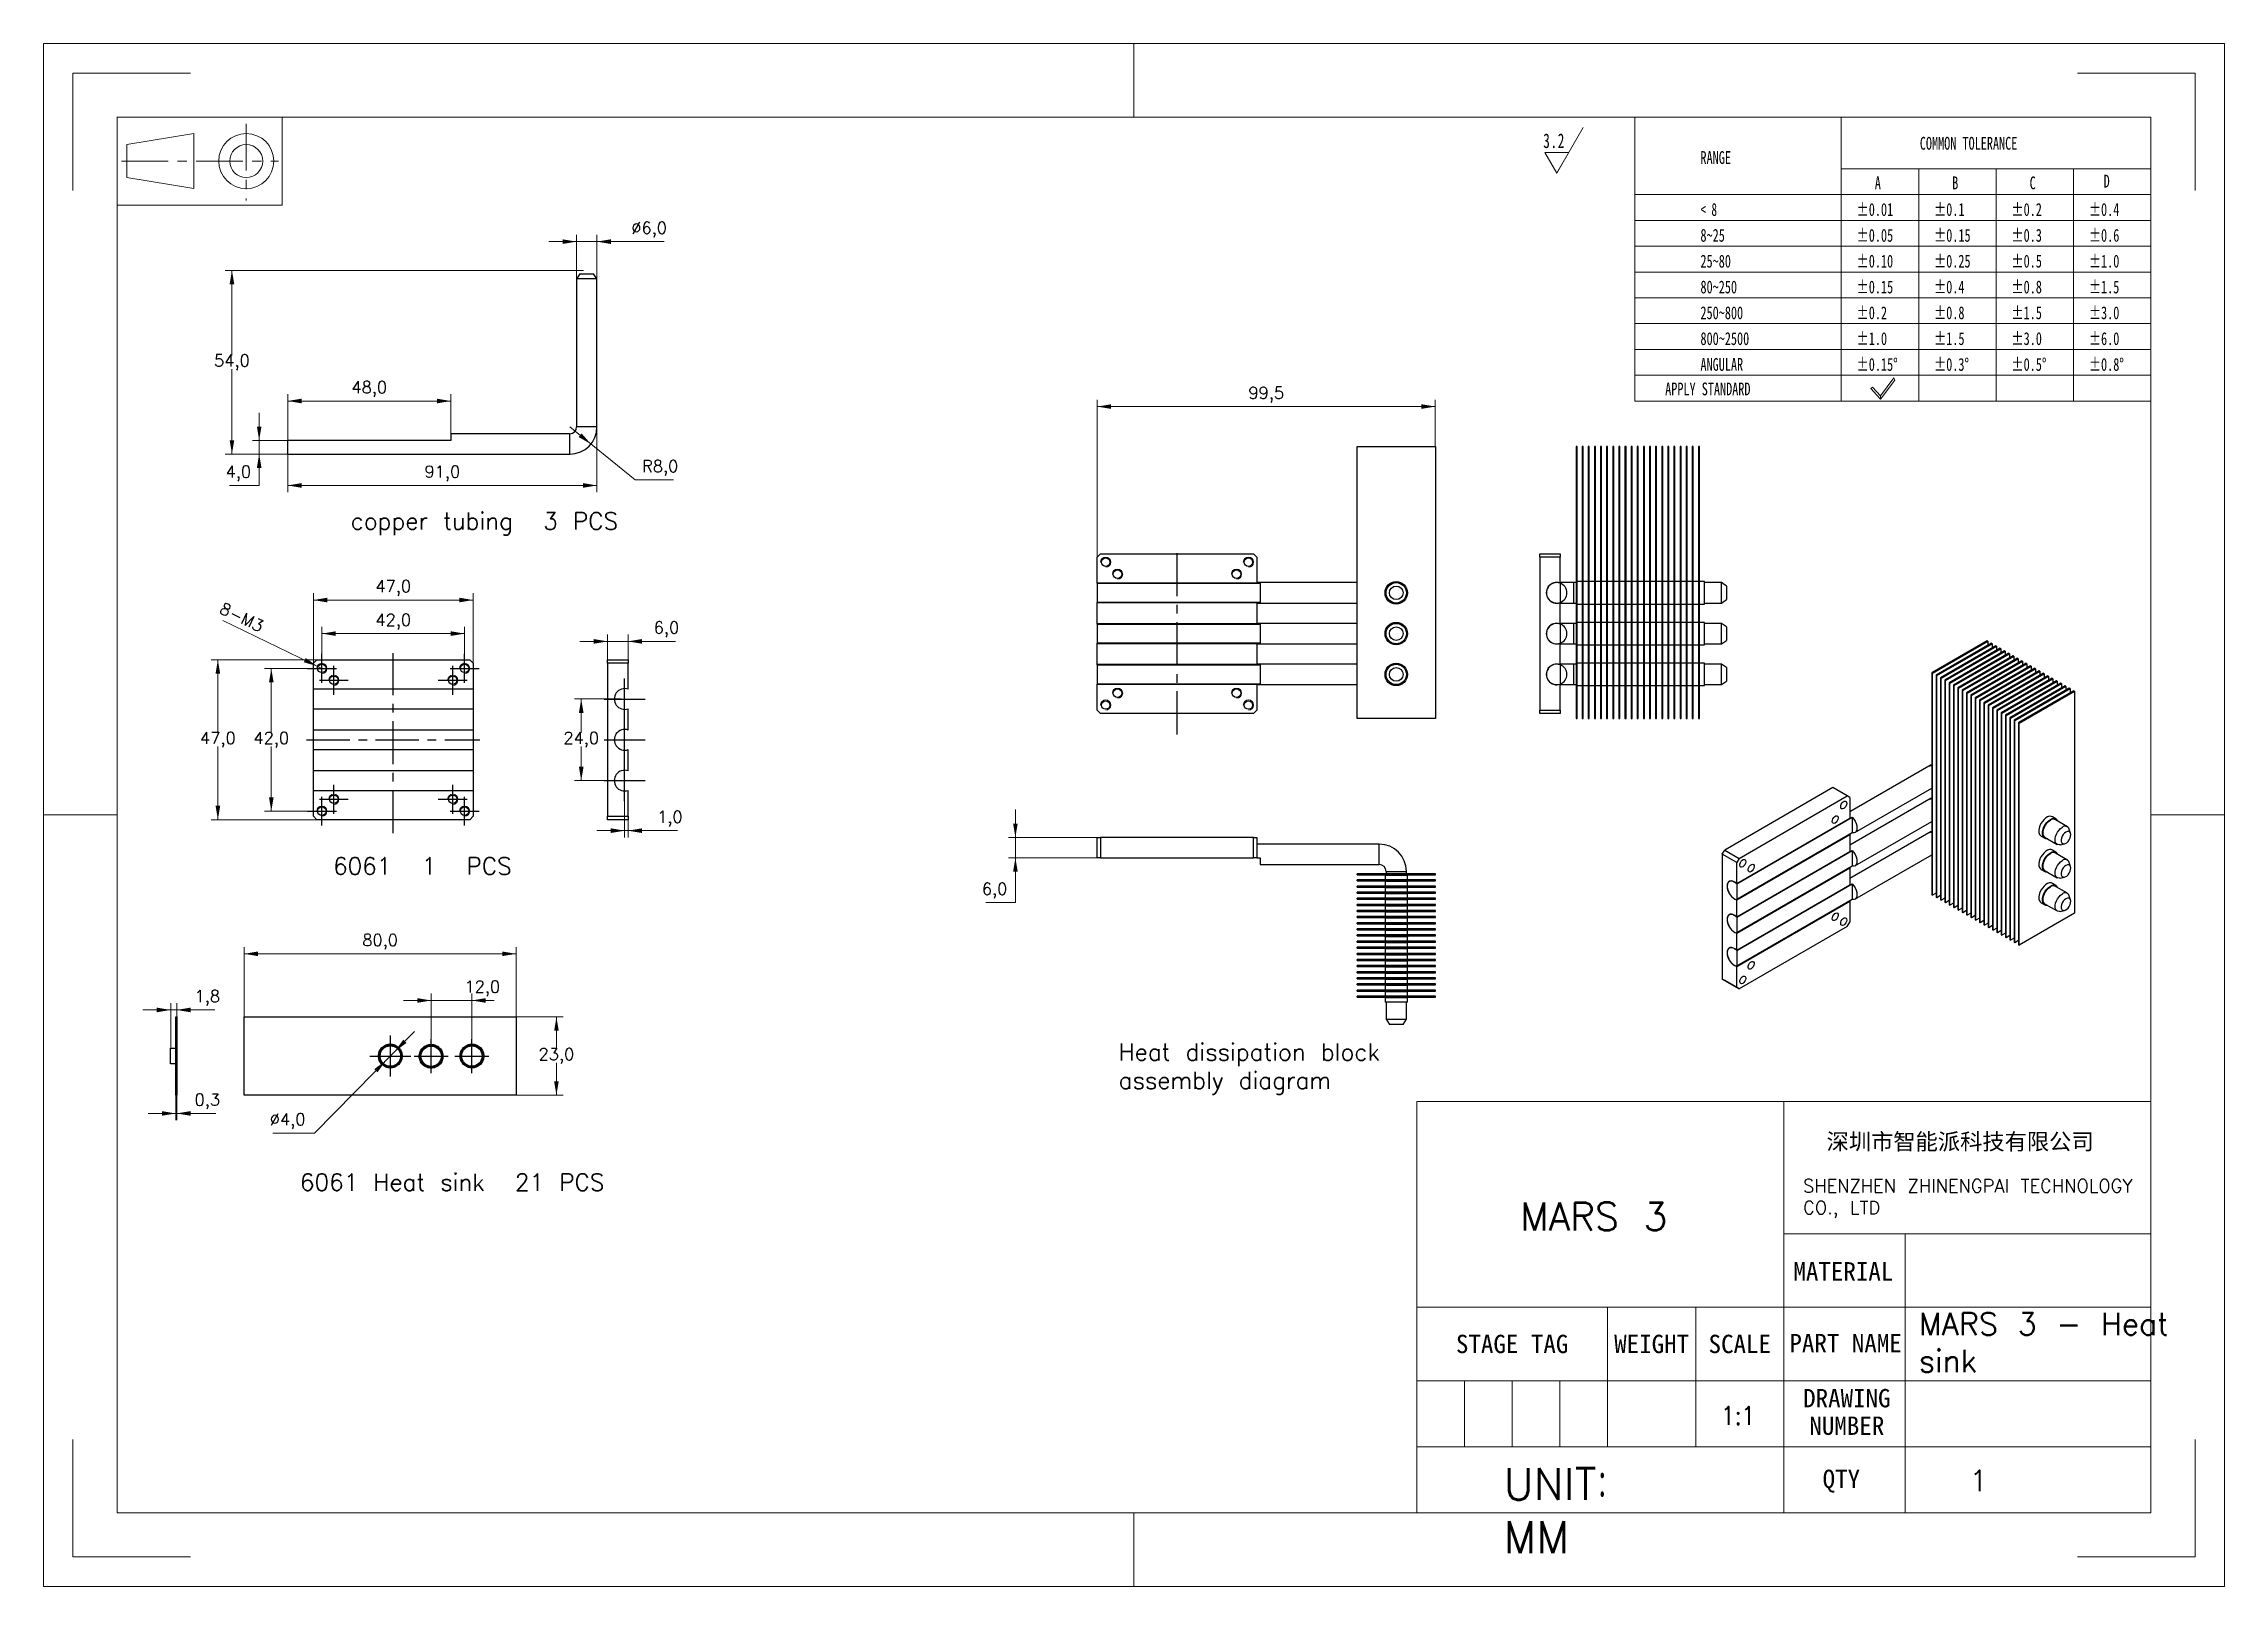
# Model space of a CAD drawing. Header units: millimetres. Extents: x 1360 to 2002, y 432 to 886.
import ezdxf

# ---------------------------------------------------------------- set-up
doc = ezdxf.new("R2010")
doc.units = ezdxf.units.MM
doc.linetypes.add('CENTER', pattern=[10.16, 6.35, -1.27, 1.27, -1.27])
doc.linetypes.add('CENTERX2', pattern=[20.32, 12.7, -2.54, 2.54, -2.54])
doc.layers.get('0').update_dxf_attribs({"lineweight": 18})
for name, color, linetype, lineweight in [('DEFAULT_1', 7, 'CENTER', 18), ('中心线层', 1, 'CENTERX2', 25), ('尺寸线层', 3, 'Continuous', 18)]:
    doc.layers.add(name, color=color, linetype=linetype, lineweight=lineweight)
doc.styles.add('SLDTEXTSTYLE4', font='', dxfattribs={"width": 0.7})
doc.styles.add('SLDTEXTSTYLE5', font='', dxfattribs={"width": 0.633333})
doc.styles.get("Standard").update_dxf_attribs({"font": 'txt.shx', "bigfont": 'gbcbig.shx'})
doc.styles.add('TEXTSTYLE_2', font='')
doc.styles.add('TEXTSTYLE_3', font='')
doc.styles.add('标准', font='', dxfattribs={"width": 0.667})
doc.styles.get('SLDTEXTSTYLE4').set_extended_font_data('宋体')
doc.styles.get('SLDTEXTSTYLE5').set_extended_font_data('宋体')
doc.styles.get('TEXTSTYLE_2').set_extended_font_data('宋体')
doc.styles.get('TEXTSTYLE_3').set_extended_font_data('宋体')
doc.styles.get('标准').set_extended_font_data('宋体')
doc.dimstyles.new('ISO-25', dxfattribs={"dimtxt": 3.5, "dimasz": 2.5, "dimexe": 1.25, "dimexo": 0.625, "dimtad": 1, "dimtxsty": 'Standard', "dimcen": 2.5, "dimdle": 5, "dimadec": 0, "dimazin": 0, "dimtfac": 1, "dimtmove": 0, "dimatfit": 3, "dimfxl": 0, "dimarcsym": 0})

msp = doc.modelspace()

# ---------------------------------------------------------------- texts
at = {"attachment_point": 1}
for s, insert, char_height, width, style in [('RANGE', (1847.786, 854.495), 3.7661, 36.98911, 'SLDTEXTSTYLE4'), ('COMMON TOLERANCE', (1912.329, 858.689), 3.76606, 123.98508, 'SLDTEXTSTYLE4'), ('A', (1899.083, 847.044), 3.766, 5.4412, 'SLDTEXTSTYLE4'), ('B', (1921.864, 847.044), 3.766, 5.35421, 'SLDTEXTSTYLE4'), ('C', (1944.644, 847.044), 3.766, 5.41748, 'SLDTEXTSTYLE4'), ('D', (1966.416, 847.555), 3.766, 5.35421, 'SLDTEXTSTYLE4'), ('< 8', (1847.786, 839.214), 3.7661, 18.07483, 'SLDTEXTSTYLE5'), ('%%P0.01', (1893.725, 839.214), 3.7661, 26.36769, 'SLDTEXTSTYLE4'), ('%%P0.1', (1916.505, 839.214), 3.7661, 19.77181, 'SLDTEXTSTYLE4'), ('%%P0.2', (1939.286, 839.214), 3.7661, 22.49241, 'SLDTEXTSTYLE4'), ('%%P0.4', (1962.067, 839.214), 3.7661, 22.40542, 'SLDTEXTSTYLE4'), ('8~25', (1847.786, 831.62), 3.7661, 29.16738, 'SLDTEXTSTYLE4'), ('%%P0.05', (1893.725, 831.62), 3.7661, 29.08829, 'SLDTEXTSTYLE4'), ('%%P0.15', (1916.505, 831.62), 3.7661, 27.76753, 'SLDTEXTSTYLE4'), ('%%P0.3', (1939.286, 831.62), 3.7661, 22.49241, 'SLDTEXTSTYLE4'), ('%%P0.6', (1962.067, 831.62), 3.7661, 22.49241, 'SLDTEXTSTYLE4'), ('25~80', (1847.786, 824.027), 3.7661, 35.76325, 'SLDTEXTSTYLE4'), ('%%P0.10', (1893.725, 824.027), 3.7661, 26.45468, 'SLDTEXTSTYLE4'), ('%%P0.25', (1916.505, 824.027), 3.7661, 30.40114, 'SLDTEXTSTYLE4'), ('%%P0.5', (1939.286, 824.027), 3.7661, 22.49241, 'SLDTEXTSTYLE4'), ('%%P1.0', (1962.067, 824.027), 3.7661, 19.85881, 'SLDTEXTSTYLE4'), ('80~250', (1847.786, 816.433), 3.7661, 42.35913, 'SLDTEXTSTYLE4'), ('%%P0.15', (1893.725, 816.433), 3.7661, 27.76753, 'SLDTEXTSTYLE4'), ('%%P0.4', (1916.505, 816.433), 3.7661, 22.40542, 'SLDTEXTSTYLE4'), ('%%P0.8', (1939.286, 816.433), 3.7661, 22.49241, 'SLDTEXTSTYLE4'), ('%%P1.5', (1962.067, 816.433), 3.7661, 21.17166, 'SLDTEXTSTYLE4'), ('250~800', (1847.786, 808.84), 3.7661, 48.95501, 'SLDTEXTSTYLE4'), ('%%P0.2', (1893.725, 808.84), 3.7661, 22.49241, 'SLDTEXTSTYLE4'), ('%%P0.8', (1916.505, 808.84), 3.7661, 22.49241, 'SLDTEXTSTYLE4'), ('%%P1.5', (1939.286, 808.84), 3.7661, 21.17166, 'SLDTEXTSTYLE4'), ('%%P3.0', (1962.067, 808.84), 3.7661, 22.49241, 'SLDTEXTSTYLE4'), ('800~2500', (1847.786, 801.246), 3.7661, 55.55088, 'SLDTEXTSTYLE4'), ('%%P1.0', (1893.725, 801.246), 3.7661, 19.85881, 'SLDTEXTSTYLE4'), ('%%P1.5', (1916.505, 801.246), 3.7661, 21.17166, 'SLDTEXTSTYLE4'), ('%%P3.0', (1939.286, 801.246), 3.7661, 22.49241, 'SLDTEXTSTYLE4'), ('%%P6.0', (1962.067, 801.246), 3.7661, 22.49241, 'SLDTEXTSTYLE4'), ('ANGULAR', (1847.786, 793.652), 3.7661, 52.89355, 'SLDTEXTSTYLE4'), ('%%P0.15%%D', (1893.725, 793.652), 3.7661, 33.07429, 'SLDTEXTSTYLE4'), ('%%P0.3%%D', (1916.505, 793.652), 3.7661, 27.79917, 'SLDTEXTSTYLE4'), ('%%P0.5%%D', (1939.286, 793.652), 3.7661, 27.79917, 'SLDTEXTSTYLE4'), ('%%P0.8%%D', (1962.067, 793.652), 3.7661, 27.79917, 'SLDTEXTSTYLE4'), ('APPLY STANDARD', (1837.4, 786.445), 3.76606, 108.25462, 'SLDTEXTSTYLE4')]:
    msp.add_mtext(s, dxfattribs=dict(at, insert=insert, char_height=char_height, width=width, style=style))
at = {"color": 7, "linetype": 'Continuous', "insert": (1924.19, 565.608), "char_height": 4.80218, "width": 113.93514, "attachment_point": 2, "style": 'TEXTSTYLE_2'}
msp.add_mtext('深圳市智能派科技有限公司', dxfattribs=at)
at = {"color": 7, "linetype": 'Continuous', "attachment_point": 2, "line_spacing_factor": 0.9, "style": 'TEXTSTYLE_3'}
for s, insert, char_height, width in [('MATERIAL\\P ', (1889.838, 527.743), 5.4014, 78.07966), ('STAGE TAG ', (1792.375, 506.395), 5.4014, 65.32281), ('WEIGHT', (1833.425, 506.395), 5.4014, 23.73649), ('SCALE', (1859.352, 506.395), 5.4014, 23.73649), ('PART NAME', (1890.497, 506.641), 5.4014, 45.25411), ('DRAWING NUMBER', (1890.858, 490.452), 5.40137, 45.25411), ('QTY', (1889.24, 466.721), 5.4014, 60.29014)]:
    msp.add_mtext(s, dxfattribs=dict(at, insert=insert, char_height=char_height, width=width))
at = {"insert": (1853.913, 479.936), "char_height": 5.40137, "width": 12.94708, "attachment_point": 7}
msp.add_mtext('{\\W0.85;1:1}', dxfattribs=at)
at = {"layer": '尺寸线层', "attachment_point": 1}
for s, insert, char_height, width in [('copper tubing  3 PCS', (1450.627, 748.222), 5, 77.6186), ('6061  1  PCS', (1445.447, 646.759), 5, 79.06703), ('Heat dissipation block assembly diagram ', (1676.607, 592.05), 5, 97.02498), ('6061 Heat sink  21 PCS', (1435.704, 553.765), 5, 88.08683), ('SHENZHEN ZHINENGPAI TECHNOLOGY CO., LTD', (1877.993, 552.104), 3.84175, 108.7007), ('MARS 3', (1794.726, 545.26), 8.161, 66.60289), ('UNIT：MM', (1789.887, 467.179), 9.3708, 45.29882)]:
    msp.add_mtext(s, dxfattribs=dict(at, insert=insert, char_height=char_height, width=width))
at = {"layer": '尺寸线层', "ltscale": 0.2, "attachment_point": 1}
for s, insert, char_height, width in [('MARS 3 - Heat ', (1912.069, 512.838), 6.5318, 112.90679), ('sink', (1912.069, 501.949), 6.5318, 112.90679), ('1\\P\\P', (1926.962, 466.536), 6.121, 36.70984)]:
    msp.add_mtext(s, dxfattribs=dict(at, insert=insert, char_height=char_height, width=width))

# ---------------------------------------------------------------- blocks, each defined once
blk = doc.blocks.new('*X3')
at = {"layer": '尺寸线层', "linetype": 'Continuous'}
for points in [[(1432.09, 756.17), (1436.17, 756.85), (1436.17, 755.49)], [(1523.09, 756.17), (1519.01, 756.85), (1519.01, 755.49)]]:
    blk.add_hatch(color=0, dxfattribs=at).paths.add_polyline_path(points, flags=0)
at = {"layer": '尺寸线层', "color": 0, "linetype": 'Continuous'}
for p, q in [((1523.09, 773.4), (1523.09, 754.17)), ((1432.09, 767.4), (1432.09, 754.17)), ((1432.09, 756.17), (1523.09, 756.17))]:
    blk.add_line(p, q, dxfattribs=at)
at = {"layer": '尺寸线层', "color": 0, "insert": (1477.59, 759.7), "char_height": 3.5, "width": 14, "attachment_point": 5}
blk.add_mtext('91,0', dxfattribs=at)
blk = doc.blocks.new('*X4')
at = {"layer": '尺寸线层', "linetype": 'Continuous'}
for points in [[(1423.69, 769.4), (1424.37, 773.48), (1423.01, 773.48)], [(1423.69, 765.4), (1424.37, 761.32), (1423.01, 761.32)]]:
    blk.add_hatch(color=0, dxfattribs=at).paths.add_polyline_path(points, flags=0)
at = {"layer": '尺寸线层', "color": 0, "linetype": 'Continuous'}
for p, q in [((1423.69, 777.56), (1423.69, 756.17)), ((1432.09, 769.4), (1421.69, 769.4)), ((1432.09, 765.4), (1421.69, 765.4)), ((1423.69, 756.17), (1414.94, 756.17))]:
    blk.add_line(p, q, dxfattribs=at)
at = {"layer": '尺寸线层', "color": 0, "insert": (1417.57, 759.7), "char_height": 3.5, "width": 10.5, "attachment_point": 5}
blk.add_mtext('4,0', dxfattribs=at)
blk = doc.blocks.new('*X5')
at = {"layer": '尺寸线层', "linetype": 'Continuous'}
for points in [[(1517.09, 827.88), (1513.01, 828.56), (1513.01, 827.2)], [(1523.09, 827.88), (1527.17, 828.56), (1527.17, 827.2)]]:
    blk.add_hatch(color=0, dxfattribs=at).paths.add_polyline_path(points, flags=0)
at = {"layer": '尺寸线层', "color": 0, "linetype": 'Continuous'}
for p, q in [((1508.93, 827.88), (1523.09, 827.88)), ((1517.09, 816.9), (1517.09, 829.88)), ((1523.09, 816.9), (1523.09, 829.88)), ((1523.09, 827.88), (1542.82, 827.88))]:
    blk.add_line(p, q, dxfattribs=at)
at = {"layer": '尺寸线层', "color": 0, "insert": (1538.44, 831.4), "char_height": 3.5, "width": 17.5, "attachment_point": 5}
blk.add_mtext('%%C6,0', dxfattribs=at)
blk = doc.blocks.new('*X6')
at = {"layer": '尺寸线层', "linetype": 'Continuous'}
for points in [[(1411.54, 704.87), (1412.22, 700.79), (1410.86, 700.79)], [(1411.54, 657.87), (1412.22, 661.95), (1410.86, 661.95)]]:
    blk.add_hatch(color=0, dxfattribs=at).paths.add_polyline_path(points, flags=0)
at = {"layer": '尺寸线层', "color": 0, "linetype": 'Continuous'}
for p, q in [((1440.65, 704.87), (1409.54, 704.87)), ((1411.54, 683.37), (1411.54, 704.87)), ((1411.54, 679.37), (1411.54, 657.87)), ((1440.65, 657.87), (1409.54, 657.87))]:
    blk.add_line(p, q, dxfattribs=at)
at = {"layer": '尺寸线层', "color": 0, "insert": (1411.54, 681.37), "char_height": 3.5, "width": 15.5, "attachment_point": 5}
blk.add_mtext('47,0', dxfattribs=at)
blk = doc.blocks.new('*X7')
at = {"layer": '尺寸线层', "linetype": 'Continuous'}
for points in [[(1439.65, 722.47), (1443.73, 723.15), (1443.73, 721.79)], [(1486.65, 722.47), (1482.57, 723.15), (1482.57, 721.79)]]:
    blk.add_hatch(color=0, dxfattribs=at).paths.add_polyline_path(points, flags=0)
at = {"layer": '尺寸线层', "color": 0, "linetype": 'Continuous'}
for p, q in [((1439.65, 703.87), (1439.65, 724.47)), ((1439.65, 722.47), (1486.65, 722.47)), ((1486.65, 703.87), (1486.65, 724.47))]:
    blk.add_line(p, q, dxfattribs=at)
at = {"layer": '尺寸线层', "color": 0, "insert": (1463.15, 725.99), "char_height": 3.5, "width": 15.5, "attachment_point": 5}
blk.add_mtext('47,0', dxfattribs=at)
blk = doc.blocks.new('*X8')
at = {"layer": '尺寸线层', "linetype": 'Continuous'}
for points in [[(1442.15, 712.6), (1446.23, 713.28), (1446.23, 711.92)], [(1484.15, 712.6), (1480.07, 713.28), (1480.07, 711.92)]]:
    blk.add_hatch(color=0, dxfattribs=at).paths.add_polyline_path(points, flags=0)
at = {"layer": '尺寸线层', "color": 0, "linetype": 'Continuous'}
for p, q in [((1442.15, 702.37), (1442.15, 714.6)), ((1442.15, 712.6), (1484.15, 712.6)), ((1484.15, 702.37), (1484.15, 714.6))]:
    blk.add_line(p, q, dxfattribs=at)
at = {"layer": '尺寸线层', "color": 0, "insert": (1463.15, 716.12), "char_height": 3.5, "width": 15.5, "attachment_point": 5}
blk.add_mtext('42,0', dxfattribs=at)
blk = doc.blocks.new('*X9')
at = {"layer": '尺寸线层', "linetype": 'Continuous'}
for points in [[(1427.26, 702.37), (1427.94, 698.29), (1426.58, 698.29)], [(1427.26, 660.37), (1427.94, 664.45), (1426.58, 664.45)]]:
    blk.add_hatch(color=0, dxfattribs=at).paths.add_polyline_path(points, flags=0)
at = {"layer": '尺寸线层', "color": 0, "linetype": 'Continuous'}
for p, q in [((1437.9, 702.37), (1425.26, 702.37)), ((1427.26, 683.37), (1427.26, 702.37)), ((1427.26, 679.37), (1427.26, 660.37)), ((1437.9, 660.37), (1425.26, 660.37))]:
    blk.add_line(p, q, dxfattribs=at)
at = {"layer": '尺寸线层', "color": 0, "insert": (1427.26, 681.37), "char_height": 3.5, "width": 15.5, "attachment_point": 5}
blk.add_mtext('42,0', dxfattribs=at)
blk = doc.blocks.new('*X10')
at = {"layer": '尺寸线层', "linetype": 'Continuous'}
for points in [[(1419.29, 618.43), (1423.37, 619.11), (1423.37, 617.75)], [(1499.29, 618.43), (1495.21, 619.11), (1495.21, 617.75)]]:
    blk.add_hatch(color=0, dxfattribs=at).paths.add_polyline_path(points, flags=0)
at = {"layer": '尺寸线层', "color": 0, "linetype": 'Continuous'}
for p, q in [((1419.29, 599.87), (1419.29, 620.43)), ((1419.29, 618.43), (1499.29, 618.43)), ((1499.29, 599.87), (1499.29, 620.43))]:
    blk.add_line(p, q, dxfattribs=at)
at = {"layer": '尺寸线层', "color": 0, "insert": (1459.29, 621.95), "char_height": 3.5, "width": 15.5, "attachment_point": 5}
blk.add_mtext('80,0', dxfattribs=at)
blk = doc.blocks.new('*X11')
at = {"layer": '尺寸线层', "linetype": 'Continuous'}
for points in [[(1511.16, 599.87), (1511.84, 595.79), (1510.48, 595.79)], [(1511.16, 576.87), (1511.84, 580.95), (1510.48, 580.95)]]:
    blk.add_hatch(color=0, dxfattribs=at).paths.add_polyline_path(points, flags=0)
at = {"layer": '尺寸线层', "color": 0, "linetype": 'Continuous'}
for p, q in [((1499.29, 599.87), (1513.16, 599.87)), ((1511.16, 590.37), (1511.16, 599.87)), ((1511.16, 586.37), (1511.16, 576.87)), ((1499.29, 576.87), (1513.16, 576.87))]:
    blk.add_line(p, q, dxfattribs=at)
at = {"layer": '尺寸线层', "color": 0, "insert": (1511.16, 588.37), "char_height": 3.5, "width": 15, "attachment_point": 5}
blk.add_mtext('23,0', dxfattribs=at)
blk = doc.blocks.new('*X12')
at = {"layer": '尺寸线层', "linetype": 'Continuous'}
for points in [[(1397.65, 601.92), (1393.57, 602.6), (1393.57, 601.24)], [(1399.45, 601.92), (1403.53, 602.6), (1403.53, 601.24)]]:
    blk.add_hatch(color=0, dxfattribs=at).paths.add_polyline_path(points, flags=0)
at = {"layer": '尺寸线层', "color": 0, "linetype": 'Continuous'}
for p, q in [((1397.65, 590.67), (1397.65, 603.92)), ((1399.45, 599.87), (1399.45, 603.92)), ((1389.49, 601.92), (1399.45, 601.92)), ((1399.45, 601.92), (1410.68, 601.92))]:
    blk.add_line(p, q, dxfattribs=at)
at = {"layer": '尺寸线层', "color": 0, "insert": (1408.43, 605.44), "char_height": 3.5, "width": 9, "attachment_point": 5}
blk.add_mtext('1,8', dxfattribs=at)
blk = doc.blocks.new('*X13')
at = {"layer": '尺寸线层', "linetype": 'Continuous'}
for points in [[(1399.15, 571.48), (1395.07, 572.16), (1395.07, 570.8)], [(1399.45, 571.48), (1403.53, 572.16), (1403.53, 570.8)]]:
    blk.add_hatch(color=0, dxfattribs=at).paths.add_polyline_path(points, flags=0)
at = {"layer": '尺寸线层', "color": 0, "linetype": 'Continuous'}
for p, q in [((1390.99, 571.48), (1399.45, 571.48)), ((1399.15, 576.87), (1399.15, 569.48)), ((1399.45, 576.87), (1399.45, 569.48)), ((1399.45, 571.48), (1410.93, 571.48))]:
    blk.add_line(p, q, dxfattribs=at)
at = {"layer": '尺寸线层', "color": 0, "insert": (1408.43, 575), "char_height": 3.5, "width": 10, "attachment_point": 5}
blk.add_mtext('0,3', dxfattribs=at)
blk = doc.blocks.new('*X14')
at = {"layer": '尺寸线层', "linetype": 'Continuous'}
for points in [[(1463.7, 589.8), (1466.08, 593.18), (1467.05, 592.22)], [(1460.89, 586.95), (1457.54, 584.52), (1458.51, 583.56)]]:
    blk.add_hatch(color=0, dxfattribs=at).paths.add_polyline_path(points, flags=0)
at = {"layer": '尺寸线层', "color": 0, "linetype": 'Continuous'}
for q in [(1469.43, 595.61), (1427.7, 565.71)]:
    blk.add_line((1439.95, 565.71), q, dxfattribs=at)
at = {"layer": '尺寸线层', "color": 0, "insert": (1432.07, 569.23), "char_height": 3.5, "width": 17.5, "attachment_point": 5}
blk.add_mtext('%%C4,0', dxfattribs=at)
blk = doc.blocks.new('*X15')
at = {"layer": '尺寸线层', "linetype": 'Continuous'}
for points in [[(1474.29, 604.71), (1470.21, 605.39), (1470.21, 604.03)], [(1486.29, 604.71), (1490.37, 605.39), (1490.37, 604.03)]]:
    blk.add_hatch(color=0, dxfattribs=at).paths.add_polyline_path(points, flags=0)
at = {"layer": '尺寸线层', "color": 0, "linetype": 'Continuous'}
for p, q in [((1466.13, 604.71), (1486.29, 604.71)), ((1474.29, 588.3), (1474.29, 606.71)), ((1486.29, 588.37), (1486.29, 606.71)), ((1486.29, 604.71), (1492.84, 604.71))]:
    blk.add_line(p, q, dxfattribs=at)
at = {"layer": '尺寸线层', "color": 0, "insert": (1489.34, 608.23), "char_height": 3.5, "width": 14, "attachment_point": 5}
blk.add_mtext('12,0', dxfattribs=at)
blk = doc.blocks.new('*X16')
at = {"layer": '尺寸线层', "linetype": 'Continuous'}
for points in [[(1526.23, 710.31), (1522.15, 710.99), (1522.15, 709.63)], [(1532.23, 710.31), (1536.31, 710.99), (1536.31, 709.63)]]:
    blk.add_hatch(color=0, dxfattribs=at).paths.add_polyline_path(points, flags=0)
at = {"layer": '尺寸线层', "color": 0, "linetype": 'Continuous'}
for p, q in [((1526.23, 704.87), (1526.23, 712.31)), ((1532.23, 704.87), (1532.23, 712.31)), ((1518.07, 710.31), (1532.23, 710.31)), ((1532.23, 710.31), (1546.15, 710.31))]:
    blk.add_line(p, q, dxfattribs=at)
at = {"layer": '尺寸线层', "color": 0, "insert": (1543.53, 713.83), "char_height": 3.5, "width": 10.5, "attachment_point": 5}
blk.add_mtext('6,0', dxfattribs=at)
blk = doc.blocks.new('*X17')
at = {"layer": '尺寸线层', "linetype": 'Continuous'}
for points in [[(1518.45, 693.37), (1519.13, 689.29), (1517.77, 689.29)], [(1518.45, 669.37), (1519.13, 673.45), (1517.77, 673.45)]]:
    blk.add_hatch(color=0, dxfattribs=at).paths.add_polyline_path(points, flags=0)
at = {"layer": '尺寸线层', "color": 0, "linetype": 'Continuous'}
for p, q in [((1530.23, 693.37), (1516.45, 693.37)), ((1518.45, 683.37), (1518.45, 693.37)), ((1518.45, 679.37), (1518.45, 669.37)), ((1530.23, 669.37), (1516.45, 669.37))]:
    blk.add_line(p, q, dxfattribs=at)
at = {"layer": '尺寸线层', "color": 0, "insert": (1518.45, 681.37), "char_height": 3.5, "width": 15.5, "attachment_point": 5}
blk.add_mtext('24,0', dxfattribs=at)
blk = doc.blocks.new('*X18')
at = {"layer": '尺寸线层', "linetype": 'Continuous'}
for points in [[(1646.21, 652.67), (1646.89, 656.75), (1645.53, 656.75)], [(1646.21, 646.67), (1646.89, 642.59), (1645.53, 642.59)]]:
    blk.add_hatch(color=0, dxfattribs=at).paths.add_polyline_path(points, flags=0)
at = {"layer": '尺寸线层', "color": 0, "linetype": 'Continuous'}
for p, q in [((1646.21, 660.83), (1646.21, 633.48)), ((1670.27, 652.67), (1644.21, 652.67)), ((1670.27, 646.67), (1644.21, 646.67)), ((1646.21, 633.48), (1637.46, 633.48))]:
    blk.add_line(p, q, dxfattribs=at)
at = {"layer": '尺寸线层', "color": 0, "insert": (1640.09, 637.01), "char_height": 3.5, "width": 10.5, "attachment_point": 5}
blk.add_mtext('6,0', dxfattribs=at)
blk = doc.blocks.new('*X19')
at = {"layer": '尺寸线层', "color": 0, "linetype": 'Continuous'}
for p, q in [((0, 0), (7.76, 13.44)), ((0, 0), (-3.53, 6.11)), ((-3.53, 6.11), (3.53, 6.11))]:
    blk.add_line(p, q, dxfattribs=at)
at = {"layer": '尺寸线层', "color": 0, "insert": (2.42, 9.53), "char_height": 4.277, "width": 9.4096, "attachment_point": 6, "line_spacing_factor": 1.15057, "style": '标准'}
blk.add_mtext('\\T1.1;3.2', dxfattribs=at)
blk = doc.blocks.new('*X20')
at = {"layer": '尺寸线层', "linetype": 'Continuous'}
for points in [[(1415.68, 819.4), (1416.36, 815.32), (1415, 815.32)], [(1415.68, 765.4), (1416.36, 769.48), (1415, 769.48)]]:
    blk.add_hatch(color=0, dxfattribs=at).paths.add_polyline_path(points, flags=0)
at = {"layer": '尺寸线层', "color": 0, "linetype": 'Continuous'}
for p, q in [((1519.09, 819.4), (1413.68, 819.4)), ((1415.68, 794.4), (1415.68, 819.4)), ((1415.68, 790.4), (1415.68, 765.4)), ((1432.09, 765.4), (1413.68, 765.4))]:
    blk.add_line(p, q, dxfattribs=at)
at = {"layer": '尺寸线层', "color": 0, "insert": (1415.68, 792.4), "char_height": 3.5, "width": 15, "attachment_point": 5}
blk.add_mtext('54,0', dxfattribs=at)
blk = doc.blocks.new('*X21')
at = {"layer": '尺寸线层', "linetype": 'Continuous'}
for points in [[(1432.09, 781.01), (1436.17, 781.69), (1436.17, 780.33)], [(1480.09, 781.01), (1476.01, 781.69), (1476.01, 780.33)]]:
    blk.add_hatch(color=0, dxfattribs=at).paths.add_polyline_path(points, flags=0)
at = {"layer": '尺寸线层', "color": 0, "linetype": 'Continuous'}
for p, q in [((1432.09, 769.4), (1432.09, 783.01)), ((1480.09, 771.4), (1480.09, 783.01)), ((1432.09, 781.01), (1480.09, 781.01))]:
    blk.add_line(p, q, dxfattribs=at)
at = {"layer": '尺寸线层', "color": 0, "insert": (1456.09, 784.54), "char_height": 3.5, "width": 15.5, "attachment_point": 5}
blk.add_mtext('48,0', dxfattribs=at)
blk = doc.blocks.new('*X22')
at = {"layer": '尺寸线层', "linetype": 'Continuous'}
blk.add_hatch(color=0, dxfattribs=at).paths.add_polyline_path([(1440.8, 703.02), (1437.42, 705.41), (1436.83, 704.18)], flags=0)
at = {"layer": '尺寸线层', "color": 0, "linetype": 'Continuous'}
blk.add_line((1412.96, 716.47), (1442.15, 702.37), dxfattribs=at)
at = {"layer": '尺寸线层', "color": 0, "linetype": 'Continuous', "insert": (1418.55, 717.41), "char_height": 3.5, "width": 18.5, "attachment_point": 5, "rotation": 334.20915}
blk.add_mtext('8-M3', dxfattribs=at)
blk = doc.blocks.new('*X23')
at = {"layer": '尺寸线层', "linetype": 'Continuous'}
blk.add_hatch(color=0, dxfattribs=at).paths.add_polyline_path([(1521.31, 768.36), (1517.71, 770.4), (1518.57, 771.46)], flags=0)
at = {"layer": '尺寸线层', "color": 0, "linetype": 'Continuous'}
for q in [(1515.09, 773.4), (1545.57, 757.81)]:
    blk.add_line((1534.32, 757.81), q, dxfattribs=at)
at = {"layer": '尺寸线层', "color": 0, "linetype": 'Continuous', "insert": (1541.7, 761.33), "char_height": 3.5, "width": 15.5, "attachment_point": 5}
blk.add_mtext('R8,0', dxfattribs=at)
blk = doc.blocks.new('*X24')
at = {"layer": '尺寸线层', "linetype": 'Continuous'}
for points in [[(1531.23, 654.65), (1527.15, 655.33), (1527.15, 653.97)], [(1532.23, 654.65), (1536.31, 655.33), (1536.31, 653.97)]]:
    blk.add_hatch(color=0, dxfattribs=at).paths.add_polyline_path(points, flags=0)
at = {"layer": '尺寸线层', "color": 0, "linetype": 'Continuous'}
for p, q in [((1531.23, 663.32), (1531.23, 652.65)), ((1523.07, 654.65), (1532.23, 654.65)), ((1532.23, 657.87), (1532.23, 652.65)), ((1532.23, 654.65), (1546.78, 654.65))]:
    blk.add_line(p, q, dxfattribs=at)
at = {"layer": '尺寸线层', "color": 0, "insert": (1544.53, 658.17), "char_height": 3.5, "width": 9, "attachment_point": 5}
blk.add_mtext('1,0', dxfattribs=at)
blk = doc.blocks.new('*X25')
at = {"layer": '尺寸线层', "linetype": 'Continuous'}
for points in [[(1670.27, 779.37), (1674.35, 780.05), (1674.35, 778.69)], [(1769.77, 779.37), (1765.69, 780.05), (1765.69, 778.69)]]:
    blk.add_hatch(color=0, dxfattribs=at).paths.add_polyline_path(points, flags=0)
at = {"layer": '尺寸线层', "color": 0, "linetype": 'Continuous'}
for p, q in [((1670.27, 735.1), (1670.27, 781.37)), ((1670.27, 779.37), (1769.77, 779.37)), ((1769.77, 767.6), (1769.77, 781.37))]:
    blk.add_line(p, q, dxfattribs=at)
at = {"layer": '尺寸线层', "color": 0, "insert": (1720.02, 782.89), "char_height": 3.5, "width": 15, "attachment_point": 5}
blk.add_mtext('99,5', dxfattribs=at)
blk = doc.blocks.new('96_1')
at = {"color": 7, "linetype": 'Continuous'}
for p, q in [((-11.25, 6), (-11.25, -6)), ((11.25, -6), (11.25, 6)), ((-9.93, 2.25), (-0.82, 3.75)), ((-0.82, 0), (-0.82, 3.75)), ((-9.93, 0), (-9.93, 2.25)), ((-9.93, 0), (-9.93, -2.25)), ((-0.82, 0), (-0.82, -3.75)), ((-9.93, -2.25), (-0.82, -3.75)), ((-11.25, -6), (11.25, -6))]:
    blk.add_line(p, q, dxfattribs=at)
for radius in [3.75, 2.25]:
    blk.add_circle((6.34, 0), radius, dxfattribs=at)
at = {"layer": 'DEFAULT_1', "color": 1, "linetype": 'CENTER'}
for p, q in [((6.34, 5.05), (6.34, -5.36)), ((-10.64, 0), (10.74, 0))]:
    blk.add_line(p, q, dxfattribs=at)

# ---------------------------------------------------------------- dimensions: what is measured, and where the dimension line sits
at = {"layer": '尺寸线层'}
for base, p1, p2, override, picture, middle in [((1523.093, 827.876), (1517.093, 816.901), (1523.093, 816.901), {"dimasz": 4.08, "dimexe": 2, "dimexo": 0, "dimgap": 1.524, "dimtih": 1, "dimtoh": 1, "dimdec": 1, "dimzin": 0, "dimpost": '%%C<>', "dimsah": 1, "dimdle": 8.16, "dimadec": 2, "dimtfill": 1, "dimtolj": 1, "dimtzin": 0}, '*X5', (1538.445, 827.876)), ((1532.229, 710.305), (1526.229, 704.867), (1532.229, 704.867), {"dimasz": 4.08, "dimexe": 2, "dimexo": 0, "dimgap": 1.524, "dimtih": 1, "dimtoh": 1, "dimdec": 1, "dimzin": 0, "dimsah": 1, "dimdle": 8.16, "dimadec": 2, "dimtfill": 1, "dimtolj": 1, "dimtzin": 0}, '*X16', (1543.526, 710.305)), ((1532.229, 654.65), (1531.229, 663.317), (1532.229, 657.867), {"dimasz": 4.08, "dimexe": 2, "dimexo": 0, "dimgap": 1.524, "dimtih": 1, "dimtoh": 1, "dimdec": 1, "dimzin": 0, "dimsah": 1, "dimdle": 8.16, "dimadec": 2, "dimtfill": 1, "dimtolj": 1, "dimtzin": 0}, '*X24', (1544.528, 654.65)), ((1486.294, 604.708), (1474.295, 588.298), (1486.294, 588.371), {"dimasz": 4.08, "dimexe": 2, "dimexo": 0, "dimgap": 1.524, "dimtih": 1, "dimtoh": 1, "dimdec": 1, "dimzin": 0, "dimsah": 1, "dimdle": 8.16, "dimadec": 2, "dimtfill": 1, "dimtolj": 1, "dimtzin": 0}, '*X15', (1489.336, 604.708)), ((1399.447, 571.475), (1399.147, 576.871), (1399.447, 576.871), {"dimasz": 4.08, "dimexe": 2, "dimexo": 0, "dimgap": 1.524, "dimtih": 1, "dimtoh": 1, "dimdec": 1, "dimzin": 0, "dimsah": 1, "dimdle": 8.16, "dimadec": 2, "dimtfill": 1, "dimtolj": 1, "dimtzin": 0}, '*X13', (1408.427, 571.475))]:
    dim = msp.add_linear_dim(base=base, p1=p1, p2=p2, dimstyle='ISO-25', override=override, dxfattribs=at)
    dim.commit()
    dim.dimension.update_dxf_attribs({"geometry": picture, "text_midpoint": middle, "dimtype": 160})
for base, p1, p2, angle, picture, middle in [((1415.678, 765.401), (1519.093, 819.401), (1432.093, 765.401), 270, '*X20', (1415.678, 792.401)), ((1769.773, 779.367), (1670.273, 735.098), (1769.773, 767.598), 0, '*X25', (1720.023, 779.367)), ((1484.147, 712.6), (1442.147, 702.367), (1484.147, 702.367), 0, '*X8', (1463.147, 712.6)), ((1411.543, 657.867), (1440.647, 704.867), (1440.647, 657.867), 270, '*X6', (1411.543, 681.367)), ((1427.262, 660.367), (1437.897, 702.367), (1437.897, 660.367), 270, '*X9', (1427.262, 681.367)), ((1518.451, 669.367), (1530.229, 693.367), (1530.229, 669.367), 270, '*X17', (1518.451, 681.367)), ((1511.159, 576.871), (1499.294, 599.871), (1499.294, 576.871), 270, '*X11', (1511.159, 588.371))]:
    dim = msp.add_linear_dim(base=base, p1=p1, p2=p2, angle=angle, dimstyle='ISO-25', override={"dimasz": 4.08, "dimexe": 2, "dimexo": 0, "dimgap": 1.524, "dimtih": 1, "dimtoh": 1, "dimdec": 1, "dimzin": 0, "dimsah": 1, "dimdle": 8.16, "dimadec": 2, "dimtfill": 1, "dimtolj": 1, "dimtzin": 0}, dxfattribs=at)
    dim.commit()
    dim.dimension.update_dxf_attribs({"geometry": picture, "text_midpoint": middle})
for base, p1, p2, picture, middle in [((1480.093, 781.012), (1432.093, 769.401), (1480.093, 771.401), '*X21', (1456.093, 781.012)), ((1523.093, 756.173), (1432.093, 767.401), (1523.093, 773.401), '*X3', (1477.593, 756.173)), ((1486.647, 722.467), (1439.647, 703.867), (1486.647, 703.867), '*X7', (1463.147, 722.467)), ((1499.294, 618.426), (1419.294, 599.871), (1499.294, 599.871), '*X10', (1459.294, 618.426)), ((1399.447, 601.917), (1397.647, 590.671), (1399.447, 599.871), '*X12', (1408.427, 601.917))]:
    dim = msp.add_linear_dim(base=base, p1=p1, p2=p2, dimstyle='ISO-25', override={"dimasz": 4.08, "dimexe": 2, "dimexo": 0, "dimgap": 1.524, "dimtih": 1, "dimtoh": 1, "dimdec": 1, "dimzin": 0, "dimsah": 1, "dimdle": 8.16, "dimadec": 2, "dimtfill": 1, "dimtolj": 1, "dimtzin": 0}, dxfattribs=at)
    dim.commit()
    dim.dimension.update_dxf_attribs({"geometry": picture, "text_midpoint": middle})
for base, p1, p2, picture, middle in [((1423.692, 765.401), (1432.093, 769.401), (1432.093, 765.401), '*X4', (1423.692, 756.173)), ((1646.21, 646.668), (1670.273, 652.668), (1670.273, 646.668), '*X18', (1646.21, 633.483))]:
    dim = msp.add_linear_dim(base=base, p1=p1, p2=p2, angle=270, dimstyle='ISO-25', override={"dimasz": 4.08, "dimexe": 2, "dimexo": 0, "dimgap": 1.524, "dimtih": 1, "dimtoh": 1, "dimdec": 1, "dimzin": 0, "dimsah": 1, "dimdle": 8.16, "dimadec": 2, "dimtfill": 1, "dimtolj": 1, "dimtzin": 0}, dxfattribs=at)
    dim.commit()
    dim.dimension.update_dxf_attribs({"geometry": picture, "text_midpoint": middle, "dimtype": 160})
dim = msp.add_radius_dim(center=(1515.093, 773.401), mpoint=(1521.307, 768.363), dimstyle='ISO-25', override={"dimasz": 4.08, "dimexe": 2, "dimexo": 0, "dimgap": 1.524, "dimtih": 1, "dimtoh": 1, "dimdec": 1, "dimzin": 0, "dimpost": 'R<>', "dimsah": 1, "dimdle": 8.16, "dimadec": 2, "dimtfill": 1, "dimtolj": 1, "dimtzin": 0}, dxfattribs=at)
dim.commit()
dim.dimension.update_dxf_attribs({"geometry": '*X23', "text_midpoint": (1541.392, 758.31)})
dim = msp.add_radius_dim(center=(1442.147, 702.367), mpoint=(1440.797, 703.02), text='8-M3', dimstyle='ISO-25', override={"dimasz": 4.08, "dimexe": 2, "dimexo": 0, "dimgap": 1.524, "dimzin": 0, "dimpost": 'R<>', "dimsah": 1, "dimdle": 8.16, "dimadec": 2, "dimtfill": 1, "dimtolj": 1, "dimtzin": 0}, dxfattribs=at)
dim.commit()
dim.dimension.update_dxf_attribs({"geometry": '*X22', "text_midpoint": (1417.126, 714.458), "dimtype": 164})
dim = msp.add_diameter_dim_2p(p1=(1463.699, 589.795), p2=(1460.89, 586.947), dimstyle='ISO-25', override={"dimasz": 4.08, "dimexe": 2, "dimexo": 0, "dimgap": 1.524, "dimtih": 1, "dimtoh": 1, "dimdec": 1, "dimzin": 0, "dimpost": '%%C<>', "dimsah": 1, "dimdle": 8.16, "dimadec": 2, "dimtfill": 1, "dimtolj": 1, "dimtzin": 0}, dxfattribs=at)
dim.commit()
dim.dimension.update_dxf_attribs({"geometry": '*X14', "text_midpoint": (1439.947, 565.71), "dimtype": 163})

# ---------------------------------------------------------------- linework, layer by layer
at = {"color": 7, "linetype": 'Continuous'}
for p, q in [((1360.265, 432.396), (1360.265, 886.111)), ((1360.265, 886.111), (2001.948, 886.111)), ((1681.106, 864.506), (1681.106, 886.111)), ((2001.948, 432.396), (2001.948, 886.111)), ((1368.907, 842.9), (1368.907, 877.469)), ((1368.907, 877.469), (1403.476, 877.469)), ((1958.737, 877.469), (1993.306, 877.469)), ((1993.306, 842.9), (1993.306, 877.469)), ((1381.871, 454.002), (1381.871, 864.506)), ((1381.871, 864.506), (1980.342, 864.506)), ((1980.342, 454.002), (1980.342, 864.506)), ((1360.265, 659.254), (1381.871, 659.254)), ((1980.342, 659.254), (2001.948, 659.254)), ((1368.907, 441.038), (1368.907, 475.607)), ((1993.306, 441.038), (1993.306, 475.607)), ((1381.871, 454.002), (1980.342, 454.002)), ((1681.106, 432.396), (1681.106, 454.002)), ((1368.907, 441.038), (1403.476, 441.038)), ((1958.737, 441.038), (1993.306, 441.038)), ((1360.265, 432.396), (2001.948, 432.396))]:
    msp.add_line(p, q, dxfattribs=at)
for p, q in [((1828.471, 864.506), (1828.471, 780.976)), ((1889.219, 864.506), (1889.219, 780.976)), ((1889.219, 849.318), (1980.342, 849.318)), ((1912, 849.318), (1912, 780.976)), ((1934.781, 849.318), (1934.781, 780.976)), ((1957.562, 849.318), (1957.562, 780.976)), ((1828.471, 841.725), (1980.342, 841.725)), ((1828.471, 834.131), (1980.342, 834.131)), ((1828.471, 826.538), (1980.342, 826.538)), ((1828.471, 818.944), (1980.342, 818.944)), ((1828.471, 811.351), (1980.342, 811.351)), ((1828.471, 803.757), (1980.342, 803.757)), ((1828.471, 796.163), (1980.342, 796.163)), ((1828.471, 788.57), (1980.342, 788.57)), ((1898.393, 785.091), (1897.941, 784.684)), ((1897.941, 784.684), (1900.787, 781.524)), ((1900.74, 782.484), (1898.393, 785.091)), ((1904.649, 787.786), (1900.74, 782.484)), ((1900.787, 781.524), (1904.956, 787.178)), ((1904.956, 787.178), (1904.649, 787.786)), ((1828.471, 780.976), (1980.342, 780.976)), ((1900.787, 781.524), (1900.74, 782.484)), ((1900.74, 782.484), (1900.787, 781.524))]:
    msp.add_line(p, q)
at = {"color": 7, "linetype": 'Continuous', "lineweight": 25}
for p, q in [((1518.093, 818.401), (1517.093, 816.901)), ((1517.093, 816.901), (1517.093, 811.901)), ((1523.093, 816.901), (1517.093, 816.901)), ((1518.093, 818.401), (1522.093, 818.401)), ((1523.093, 816.901), (1522.093, 818.401)), ((1523.093, 775.901), (1523.093, 816.901)), ((1517.093, 811.901), (1517.093, 773.401)), ((1480.093, 771.401), (1480.093, 769.401)), ((1515.093, 771.401), (1480.093, 771.401)), ((1480.093, 771.401), (1480.093, 769.401)), ((1523.093, 773.401), (1523.093, 775.901)), ((1432.093, 767.401), (1432.093, 769.401)), ((1480.093, 769.401), (1432.093, 769.401)), ((1432.093, 765.401), (1432.093, 769.401)), ((1432.093, 765.401), (1515.093, 765.401)), ((1746.773, 687.598), (1746.773, 767.598)), ((1746.773, 767.598), (1769.773, 767.598)), ((1769.773, 767.598), (1769.773, 687.598)), ((1811.477, 767.598), (1811.177, 767.598)), ((1811.177, 767.598), (1811.177, 687.598)), ((1811.477, 687.598), (1811.477, 767.598)), ((1813.277, 767.598), (1812.977, 767.598)), ((1812.977, 767.598), (1812.977, 687.598)), ((1813.277, 687.598), (1813.277, 767.598)), ((1814.777, 767.598), (1814.777, 687.598)), ((1815.077, 767.598), (1814.777, 767.598)), ((1815.077, 687.598), (1815.077, 767.598)), ((1816.877, 767.598), (1816.577, 767.598)), ((1816.577, 767.598), (1816.577, 687.598)), ((1816.877, 687.598), (1816.877, 767.598)), ((1818.677, 767.598), (1818.377, 767.598)), ((1818.377, 767.598), (1818.377, 687.598)), ((1818.677, 687.598), (1818.677, 767.598)), ((1820.477, 767.598), (1820.177, 767.598)), ((1820.177, 767.598), (1820.177, 687.598)), ((1820.477, 687.598), (1820.477, 767.598)), ((1822.277, 767.598), (1821.977, 767.598)), ((1821.977, 767.598), (1821.977, 687.598)), ((1822.277, 687.598), (1822.277, 767.598)), ((1823.777, 767.598), (1823.777, 687.598)), ((1824.077, 767.598), (1823.777, 767.598)), ((1824.077, 687.598), (1824.077, 767.598)), ((1825.877, 767.598), (1825.577, 767.598)), ((1825.577, 767.598), (1825.577, 687.598)), ((1825.877, 687.598), (1825.877, 767.598)), ((1827.377, 767.598), (1827.377, 687.598)), ((1827.677, 767.598), (1827.377, 767.598)), ((1827.677, 687.598), (1827.677, 767.598)), ((1829.477, 767.598), (1829.177, 767.598)), ((1829.177, 767.598), (1829.177, 687.598)), ((1829.477, 687.598), (1829.477, 767.598)), ((1831.277, 767.598), (1830.977, 767.598)), ((1830.977, 767.598), (1830.977, 687.598)), ((1831.277, 687.598), (1831.277, 767.598)), ((1833.077, 767.598), (1832.777, 767.598)), ((1832.777, 767.598), (1832.777, 687.598)), ((1833.077, 687.598), (1833.077, 767.598)), ((1834.877, 767.598), (1834.577, 767.598)), ((1834.577, 767.598), (1834.577, 687.598)), ((1834.877, 687.598), (1834.877, 767.598)), ((1836.377, 767.598), (1836.377, 687.598)), ((1836.677, 767.598), (1836.377, 767.598)), ((1836.677, 687.598), (1836.677, 767.598)), ((1838.477, 767.598), (1838.177, 767.598)), ((1838.177, 767.598), (1838.177, 687.598)), ((1838.477, 687.598), (1838.477, 767.598)), ((1840.277, 767.598), (1839.977, 767.598)), ((1839.977, 767.598), (1839.977, 687.598)), ((1840.277, 687.598), (1840.277, 767.598)), ((1842.077, 767.598), (1841.777, 767.598)), ((1841.777, 767.598), (1841.777, 687.598)), ((1842.077, 687.598), (1842.077, 767.598)), ((1843.577, 767.598), (1843.577, 687.598)), ((1843.877, 767.598), (1843.577, 767.598)), ((1843.877, 687.598), (1843.877, 767.598)), ((1845.677, 767.598), (1845.377, 767.598)), ((1845.377, 767.598), (1845.377, 687.598)), ((1845.677, 687.598), (1845.677, 767.598)), ((1847.177, 767.598), (1847.177, 687.598)), ((1847.477, 767.598), (1847.177, 767.598)), ((1847.477, 687.598), (1847.477, 767.598)), ((1671.273, 736.098), (1670.273, 735.098)), ((1670.273, 727.479), (1670.273, 735.098)), ((1671.273, 736.098), (1716.273, 736.098)), ((1717.273, 735.098), (1716.273, 736.098)), ((1717.273, 735.098), (1717.273, 727.479)), ((1800.477, 735.098), (1800.477, 736.098)), ((1800.477, 736.098), (1806.477, 736.098)), ((1800.477, 735.098), (1800.477, 690.098)), ((1806.477, 735.098), (1800.477, 735.098)), ((1806.477, 736.098), (1806.477, 735.098)), ((1806.477, 727.479), (1806.477, 735.098)), ((1670.273, 727.426), (1670.273, 727.479)), ((1717.273, 727.479), (1670.273, 727.479)), ((1670.273, 727.426), (1718.273, 727.426)), ((1670.273, 727.426), (1670.273, 721.769)), ((1746.773, 727.598), (1717.273, 727.598)), ((1718.273, 727.426), (1718.273, 721.769)), ((1806.027, 727.598), (1805.477, 727.598)), ((1810.477, 727.598), (1806.477, 727.598)), ((1806.477, 727.426), (1806.477, 721.769)), ((1811.177, 727.598), (1810.477, 727.598)), ((1812.977, 727.898), (1811.477, 727.898)), ((1814.777, 727.898), (1813.277, 727.898)), ((1816.577, 727.898), (1815.077, 727.898)), ((1818.377, 727.898), (1816.877, 727.898)), ((1820.177, 727.898), (1818.677, 727.898)), ((1821.977, 727.898), (1820.477, 727.898)), ((1823.777, 727.898), (1822.277, 727.898)), ((1825.577, 727.898), (1824.077, 727.898)), ((1827.377, 727.898), (1825.877, 727.898)), ((1829.177, 727.898), (1827.677, 727.898)), ((1830.977, 727.898), (1829.477, 727.898)), ((1832.777, 727.898), (1831.277, 727.898)), ((1834.577, 727.898), (1833.077, 727.898)), ((1836.377, 727.898), (1834.877, 727.898)), ((1838.177, 727.898), (1836.677, 727.898)), ((1839.977, 727.898), (1838.477, 727.898)), ((1841.777, 727.898), (1840.277, 727.898)), ((1843.577, 727.898), (1842.077, 727.898)), ((1845.377, 727.898), (1843.877, 727.898)), ((1847.177, 727.898), (1845.677, 727.898)), ((1848.977, 727.898), (1847.477, 727.898)), ((1848.977, 721.298), (1848.977, 727.898)), ((1853.977, 727.598), (1848.977, 727.598)), ((1855.477, 726.598), (1853.977, 727.598)), ((1853.977, 721.598), (1853.977, 727.598)), ((1855.477, 726.598), (1855.477, 722.598)), ((1670.273, 721.716), (1670.273, 721.769)), ((1718.273, 721.769), (1670.273, 721.769)), ((1670.273, 721.716), (1717.273, 721.716)), ((1670.273, 715.479), (1670.273, 721.716)), ((1717.273, 721.716), (1717.273, 715.479)), ((1717.273, 721.598), (1746.773, 721.598)), ((1805.477, 721.598), (1806.027, 721.598)), ((1806.477, 715.479), (1806.477, 721.716)), ((1806.477, 721.598), (1810.477, 721.598)), ((1810.477, 721.598), (1811.177, 721.598)), ((1811.477, 721.298), (1812.977, 721.298)), ((1813.277, 721.298), (1814.777, 721.298)), ((1815.077, 721.298), (1816.577, 721.298)), ((1816.877, 721.298), (1818.377, 721.298)), ((1818.677, 721.298), (1820.177, 721.298)), ((1820.477, 721.298), (1821.977, 721.298)), ((1822.277, 721.298), (1823.777, 721.298)), ((1824.077, 721.298), (1825.577, 721.298)), ((1825.877, 721.298), (1827.377, 721.298)), ((1827.677, 721.298), (1829.177, 721.298)), ((1829.477, 721.298), (1830.977, 721.298)), ((1831.277, 721.298), (1832.777, 721.298)), ((1833.077, 721.298), (1834.577, 721.298)), ((1834.877, 721.298), (1836.377, 721.298)), ((1836.677, 721.298), (1838.177, 721.298)), ((1838.477, 721.298), (1839.977, 721.298)), ((1840.277, 721.298), (1841.777, 721.298)), ((1842.077, 721.298), (1843.577, 721.298)), ((1843.877, 721.298), (1845.377, 721.298)), ((1845.677, 721.298), (1847.177, 721.298)), ((1847.477, 721.298), (1848.977, 721.298)), ((1848.977, 721.598), (1853.977, 721.598)), ((1853.977, 721.598), (1855.477, 722.598)), ((1670.273, 715.426), (1670.273, 715.479)), ((1717.273, 715.479), (1670.273, 715.479)), ((1670.273, 715.426), (1718.273, 715.426)), ((1670.273, 715.426), (1670.273, 709.769)), ((1746.773, 715.598), (1717.273, 715.598)), ((1718.273, 715.426), (1718.273, 709.769)), ((1806.027, 715.598), (1805.477, 715.598)), ((1810.477, 715.598), (1806.477, 715.598)), ((1806.477, 715.426), (1806.477, 709.769)), ((1811.177, 715.598), (1810.477, 715.598)), ((1812.977, 715.898), (1811.477, 715.898)), ((1814.777, 715.898), (1813.277, 715.898)), ((1816.577, 715.898), (1815.077, 715.898)), ((1818.377, 715.898), (1816.877, 715.898)), ((1820.177, 715.898), (1818.677, 715.898)), ((1821.977, 715.898), (1820.477, 715.898)), ((1823.777, 715.898), (1822.277, 715.898)), ((1825.577, 715.898), (1824.077, 715.898)), ((1827.377, 715.898), (1825.877, 715.898)), ((1829.177, 715.898), (1827.677, 715.898)), ((1830.977, 715.898), (1829.477, 715.898)), ((1832.777, 715.898), (1831.277, 715.898)), ((1834.577, 715.898), (1833.077, 715.898)), ((1836.377, 715.898), (1834.877, 715.898)), ((1838.177, 715.898), (1836.677, 715.898)), ((1839.977, 715.898), (1838.477, 715.898)), ((1841.777, 715.898), (1840.277, 715.898)), ((1843.577, 715.898), (1842.077, 715.898)), ((1845.377, 715.898), (1843.877, 715.898)), ((1847.177, 715.898), (1845.677, 715.898)), ((1848.977, 715.898), (1847.477, 715.898)), ((1848.977, 709.298), (1848.977, 715.898)), ((1853.977, 715.598), (1848.977, 715.598)), ((1855.477, 714.598), (1853.977, 715.598)), ((1853.977, 709.598), (1853.977, 715.598)), ((1855.477, 714.598), (1855.477, 710.598)), ((1670.273, 709.716), (1670.273, 709.769)), ((1718.273, 709.769), (1670.273, 709.769)), ((1670.273, 709.716), (1717.273, 709.716)), ((1670.273, 703.479), (1670.273, 709.716)), ((1717.273, 709.716), (1717.273, 703.479)), ((1717.273, 709.598), (1746.773, 709.598)), ((1805.477, 709.598), (1806.027, 709.598)), ((1806.477, 703.479), (1806.477, 709.716)), ((1806.477, 709.598), (1810.477, 709.598)), ((1810.477, 709.598), (1811.177, 709.598)), ((1811.477, 709.298), (1812.977, 709.298)), ((1813.277, 709.298), (1814.777, 709.298)), ((1815.077, 709.298), (1816.577, 709.298)), ((1816.877, 709.298), (1818.377, 709.298)), ((1818.677, 709.298), (1820.177, 709.298)), ((1820.477, 709.298), (1821.977, 709.298)), ((1822.277, 709.298), (1823.777, 709.298)), ((1824.077, 709.298), (1825.577, 709.298)), ((1825.877, 709.298), (1827.377, 709.298)), ((1827.677, 709.298), (1829.177, 709.298)), ((1829.477, 709.298), (1830.977, 709.298)), ((1831.277, 709.298), (1832.777, 709.298)), ((1833.077, 709.298), (1834.577, 709.298)), ((1834.877, 709.298), (1836.377, 709.298)), ((1836.677, 709.298), (1838.177, 709.298)), ((1838.477, 709.298), (1839.977, 709.298)), ((1840.277, 709.298), (1841.777, 709.298)), ((1842.077, 709.298), (1843.577, 709.298)), ((1843.877, 709.298), (1845.377, 709.298)), ((1845.677, 709.298), (1847.177, 709.298)), ((1847.477, 709.298), (1848.977, 709.298)), ((1848.977, 709.598), (1853.977, 709.598)), ((1853.977, 709.598), (1855.477, 710.598)), ((1932.14, 710.493), (1915.876, 701.104)), ((1916.088, 700.982), (1932.352, 710.371)), ((1933.413, 709.758), (1917.149, 700.37)), ((1917.361, 700.247), (1933.625, 709.636)), ((1934.685, 709.024), (1918.422, 699.635)), ((1918.634, 699.512), (1934.897, 708.901)), ((1935.958, 708.289), (1919.695, 698.9)), ((1919.907, 698.778), (1936.17, 708.166)), ((1937.231, 707.554), (1920.967, 698.165)), ((1921.18, 698.043), (1937.443, 707.432)), ((1938.504, 706.819), (1922.24, 697.431)), ((1922.452, 697.308), (1938.716, 706.697)), ((1939.776, 706.084), (1923.513, 696.696)), ((1923.725, 696.573), (1939.989, 705.962)), ((1932.352, 710.371), (1932.14, 710.493)), ((1932.352, 710.371), (1932.352, 709.146)), ((1933.625, 709.636), (1933.413, 709.758)), ((1933.625, 709.636), (1933.625, 708.411)), ((1934.897, 708.901), (1934.685, 709.024)), ((1934.897, 708.901), (1934.897, 707.676)), ((1936.17, 708.166), (1935.958, 708.289)), ((1936.17, 708.166), (1936.17, 706.942)), ((1937.443, 707.432), (1937.231, 707.554)), ((1937.443, 707.432), (1937.443, 706.207)), ((1938.716, 706.697), (1938.504, 706.819)), ((1938.716, 706.697), (1938.716, 705.472)), ((1939.989, 705.962), (1939.776, 706.084)), ((1939.989, 705.962), (1939.989, 704.737)), ((1440.647, 704.867), (1439.647, 703.867)), ((1439.647, 667.317), (1439.647, 703.867)), ((1440.647, 704.867), (1485.647, 704.867)), ((1486.647, 703.867), (1485.647, 704.867)), ((1486.647, 703.867), (1486.647, 667.317)), ((1526.229, 704.867), (1530.229, 704.867)), ((1526.229, 704.867), (1532.229, 704.867)), ((1526.229, 703.867), (1526.229, 704.867)), ((1526.229, 704.867), (1532.229, 704.867)), ((1526.229, 703.867), (1526.229, 658.867)), ((1532.229, 703.867), (1526.229, 703.867)), ((1532.229, 704.867), (1532.229, 703.867)), ((1532.229, 696.249), (1532.229, 703.867)), ((1670.273, 703.426), (1670.273, 703.479)), ((1717.273, 703.479), (1670.273, 703.479)), ((1670.273, 703.426), (1718.273, 703.426)), ((1670.273, 703.426), (1670.273, 697.769)), ((1746.773, 703.598), (1717.273, 703.598)), ((1718.273, 703.426), (1718.273, 697.769)), ((1806.027, 703.598), (1805.477, 703.598)), ((1810.477, 703.598), (1806.477, 703.598)), ((1806.477, 703.426), (1806.477, 697.769)), ((1811.177, 703.598), (1810.477, 703.598)), ((1812.977, 703.898), (1811.477, 703.898)), ((1814.777, 703.898), (1813.277, 703.898)), ((1816.577, 703.898), (1815.077, 703.898)), ((1818.377, 703.898), (1816.877, 703.898)), ((1820.177, 703.898), (1818.677, 703.898)), ((1821.977, 703.898), (1820.477, 703.898)), ((1823.777, 703.898), (1822.277, 703.898)), ((1825.577, 703.898), (1824.077, 703.898)), ((1827.377, 703.898), (1825.877, 703.898)), ((1829.177, 703.898), (1827.677, 703.898)), ((1830.977, 703.898), (1829.477, 703.898)), ((1832.777, 703.898), (1831.277, 703.898)), ((1834.577, 703.898), (1833.077, 703.898)), ((1836.377, 703.898), (1834.877, 703.898)), ((1838.177, 703.898), (1836.677, 703.898)), ((1839.977, 703.898), (1838.477, 703.898)), ((1841.777, 703.898), (1840.277, 703.898)), ((1843.577, 703.898), (1842.077, 703.898)), ((1845.377, 703.898), (1843.877, 703.898)), ((1847.177, 703.898), (1845.677, 703.898)), ((1848.977, 703.898), (1847.477, 703.898)), ((1848.977, 697.298), (1848.977, 703.898)), ((1853.977, 703.598), (1848.977, 703.598)), ((1855.477, 702.598), (1853.977, 703.598)), ((1853.977, 697.598), (1853.977, 703.598)), ((1855.477, 702.598), (1855.477, 698.598)), ((1916.088, 700.982), (1915.876, 701.104)), ((1915.876, 701.104), (1915.876, 635.781)), ((1916.088, 635.659), (1916.088, 700.982)), ((1917.361, 700.247), (1917.149, 700.37)), ((1917.149, 700.37), (1917.149, 635.046)), ((1917.361, 634.924), (1917.361, 700.247)), ((1918.634, 699.512), (1918.422, 699.635)), ((1918.422, 699.635), (1918.422, 634.312)), ((1918.634, 634.189), (1918.634, 699.512)), ((1941.049, 705.35), (1924.786, 695.961)), ((1924.998, 695.839), (1941.261, 705.227)), ((1942.322, 704.615), (1926.059, 695.226)), ((1926.271, 695.104), (1942.534, 704.493)), ((1943.595, 703.88), (1927.331, 694.492)), ((1927.544, 694.369), (1943.807, 703.758)), ((1944.868, 703.145), (1928.604, 693.757)), ((1928.816, 693.634), (1945.08, 703.023)), ((1946.14, 702.411), (1929.877, 693.022)), ((1930.089, 692.9), (1946.353, 702.288)), ((1947.413, 701.676), (1931.15, 692.287)), ((1931.362, 692.165), (1947.625, 701.553)), ((1948.686, 700.941), (1932.423, 691.552)), ((1932.635, 691.43), (1948.898, 700.819)), ((1949.959, 700.206), (1933.695, 690.818)), ((1933.908, 690.695), (1950.171, 700.084)), ((1951.232, 699.472), (1934.968, 690.083)), ((1941.261, 705.227), (1941.049, 705.35)), ((1941.261, 705.227), (1941.261, 704.003)), ((1942.534, 704.493), (1942.322, 704.615)), ((1942.534, 704.493), (1942.534, 703.268)), ((1943.807, 703.758), (1943.595, 703.88)), ((1943.807, 703.758), (1943.807, 702.533)), ((1945.08, 703.023), (1944.868, 703.145)), ((1945.08, 703.023), (1945.08, 701.798)), ((1946.353, 702.288), (1946.14, 702.411)), ((1946.353, 702.288), (1946.353, 701.064)), ((1947.625, 701.553), (1947.413, 701.676)), ((1947.625, 701.553), (1947.625, 700.329)), ((1948.898, 700.819), (1948.686, 700.941)), ((1948.898, 700.819), (1948.898, 699.594)), ((1950.171, 700.084), (1949.959, 700.206)), ((1950.171, 700.084), (1950.171, 698.859)), ((1951.444, 699.349), (1951.232, 699.472)), ((1486.647, 696.249), (1439.647, 696.249)), ((1670.273, 697.716), (1670.273, 697.769)), ((1718.273, 697.769), (1670.273, 697.769)), ((1670.273, 690.098), (1670.273, 697.716)), ((1670.273, 697.716), (1717.273, 697.716)), ((1717.273, 697.716), (1717.273, 690.098)), ((1717.273, 697.598), (1746.773, 697.598)), ((1805.477, 697.598), (1806.027, 697.598)), ((1806.477, 690.098), (1806.477, 697.716)), ((1806.477, 697.598), (1810.477, 697.598)), ((1810.477, 697.598), (1811.177, 697.598)), ((1811.477, 697.298), (1812.977, 697.298)), ((1813.277, 697.298), (1814.777, 697.298)), ((1815.077, 697.298), (1816.577, 697.298)), ((1816.877, 697.298), (1818.377, 697.298)), ((1818.677, 697.298), (1820.177, 697.298)), ((1820.477, 697.298), (1821.977, 697.298)), ((1822.277, 697.298), (1823.777, 697.298)), ((1824.077, 697.298), (1825.577, 697.298)), ((1825.877, 697.298), (1827.377, 697.298)), ((1827.677, 697.298), (1829.177, 697.298)), ((1829.477, 697.298), (1830.977, 697.298)), ((1831.277, 697.298), (1832.777, 697.298)), ((1833.077, 697.298), (1834.577, 697.298)), ((1834.877, 697.298), (1836.377, 697.298)), ((1836.677, 697.298), (1838.177, 697.298)), ((1838.477, 697.298), (1839.977, 697.298)), ((1840.277, 697.298), (1841.777, 697.298)), ((1842.077, 697.298), (1843.577, 697.298)), ((1843.877, 697.298), (1845.377, 697.298)), ((1845.677, 697.298), (1847.177, 697.298)), ((1847.477, 697.298), (1848.977, 697.298)), ((1848.977, 697.598), (1853.977, 697.598)), ((1853.977, 697.598), (1855.477, 698.598)), ((1919.907, 698.778), (1919.695, 698.9)), ((1919.695, 698.9), (1919.695, 633.577)), ((1919.907, 633.454), (1919.907, 698.778)), ((1921.18, 698.043), (1920.967, 698.165)), ((1920.967, 698.165), (1920.967, 632.842)), ((1921.18, 632.72), (1921.18, 698.043)), ((1922.452, 697.308), (1922.24, 697.431)), ((1922.24, 697.431), (1922.24, 632.107)), ((1922.452, 631.985), (1922.452, 697.308)), ((1923.725, 696.573), (1923.513, 696.696)), ((1923.513, 696.696), (1923.513, 631.373)), ((1923.725, 631.25), (1923.725, 696.573)), ((1924.998, 695.839), (1924.786, 695.961)), ((1924.786, 695.961), (1924.786, 630.638)), ((1924.998, 630.515), (1924.998, 695.839)), ((1926.271, 695.104), (1926.059, 695.226)), ((1926.059, 695.226), (1926.059, 629.903)), ((1926.271, 629.781), (1926.271, 695.104)), ((1927.544, 694.369), (1927.331, 694.492)), ((1927.331, 694.492), (1927.331, 629.168)), ((1927.544, 629.046), (1927.544, 694.369)), ((1928.816, 693.634), (1928.604, 693.757)), ((1928.604, 693.757), (1928.604, 628.433)), ((1928.816, 628.311), (1928.816, 693.634)), ((1930.089, 692.9), (1929.877, 693.022)), ((1929.877, 693.022), (1929.877, 627.699)), ((1935.18, 689.96), (1951.444, 699.349)), ((1952.504, 698.737), (1936.241, 689.348)), ((1936.453, 689.226), (1952.717, 698.614)), ((1953.777, 698.002), (1937.514, 688.613)), ((1937.726, 688.491), (1953.989, 697.88)), ((1955.05, 697.267), (1938.787, 687.879)), ((1938.999, 687.756), (1955.262, 697.145)), ((1956.323, 696.533), (1940.059, 687.144)), ((1940.271, 687.021), (1956.535, 696.41)), ((1957.596, 695.798), (1941.332, 686.409)), ((1941.544, 686.287), (1957.808, 695.675)), ((1951.444, 699.349), (1951.444, 698.125)), ((1952.717, 698.614), (1952.504, 698.737)), ((1952.717, 698.614), (1952.717, 697.39)), ((1953.989, 697.88), (1953.777, 698.002)), ((1953.989, 697.88), (1953.989, 696.655)), ((1955.262, 697.145), (1955.05, 697.267)), ((1955.262, 697.145), (1955.262, 695.92)), ((1956.535, 696.41), (1956.323, 696.533)), ((1956.535, 696.41), (1956.535, 695.185)), ((1957.808, 695.675), (1957.596, 695.798)), ((1957.808, 695.675), (1957.808, 630.352)), ((1439.647, 690.486), (1486.647, 690.486)), ((1532.229, 684.249), (1532.229, 690.486)), ((1670.273, 690.098), (1671.273, 689.098)), ((1716.273, 689.098), (1671.273, 689.098)), ((1716.273, 689.098), (1717.273, 690.098)), ((1769.773, 687.598), (1746.773, 687.598)), ((1800.477, 690.098), (1806.477, 690.098)), ((1800.477, 689.098), (1800.477, 690.098)), ((1806.477, 689.098), (1800.477, 689.098)), ((1806.477, 690.098), (1806.477, 689.098)), ((1811.177, 687.598), (1811.477, 687.598)), ((1812.977, 687.598), (1813.277, 687.598)), ((1814.777, 687.598), (1815.077, 687.598)), ((1816.577, 687.598), (1816.877, 687.598)), ((1818.377, 687.598), (1818.677, 687.598)), ((1820.177, 687.598), (1820.477, 687.598)), ((1821.977, 687.598), (1822.277, 687.598)), ((1823.777, 687.598), (1824.077, 687.598)), ((1825.577, 687.598), (1825.877, 687.598)), ((1827.377, 687.598), (1827.677, 687.598)), ((1829.177, 687.598), (1829.477, 687.598)), ((1830.977, 687.598), (1831.277, 687.598)), ((1832.777, 687.598), (1833.077, 687.598)), ((1834.577, 687.598), (1834.877, 687.598)), ((1836.377, 687.598), (1836.677, 687.598)), ((1838.177, 687.598), (1838.477, 687.598)), ((1839.977, 687.598), (1840.277, 687.598)), ((1841.777, 687.598), (1842.077, 687.598)), ((1843.577, 687.598), (1843.877, 687.598)), ((1845.377, 687.598), (1845.677, 687.598)), ((1847.177, 687.598), (1847.477, 687.598)), ((1930.089, 627.576), (1930.089, 692.9)), ((1931.362, 692.165), (1931.15, 692.287)), ((1931.15, 692.287), (1931.15, 626.964)), ((1931.362, 626.841), (1931.362, 692.165)), ((1932.635, 691.43), (1932.423, 691.552)), ((1932.423, 691.552), (1932.423, 626.229)), ((1932.635, 626.107), (1932.635, 691.43)), ((1933.908, 690.695), (1933.695, 690.818)), ((1933.695, 690.818), (1933.695, 625.494)), ((1933.908, 625.372), (1933.908, 690.695)), ((1935.18, 689.96), (1934.968, 690.083)), ((1934.968, 690.083), (1934.968, 624.76)), ((1935.18, 624.637), (1935.18, 689.96)), ((1936.453, 689.226), (1936.241, 689.348)), ((1936.241, 689.348), (1936.241, 624.025)), ((1936.453, 623.902), (1936.453, 689.226)), ((1937.726, 688.491), (1937.514, 688.613)), ((1937.514, 688.613), (1937.514, 623.29)), ((1937.726, 623.168), (1937.726, 688.491)), ((1938.999, 687.756), (1938.787, 687.879)), ((1938.787, 687.879), (1938.787, 622.555)), ((1938.999, 622.433), (1938.999, 687.756)), ((1940.271, 687.021), (1940.059, 687.144)), ((1940.059, 687.144), (1940.059, 621.821)), ((1940.271, 621.698), (1940.271, 687.021)), ((1486.647, 684.249), (1439.647, 684.249)), ((1941.544, 686.287), (1941.332, 686.409)), ((1941.332, 686.409), (1941.332, 621.086)), ((1941.544, 620.963), (1941.544, 686.287)), ((1439.647, 678.486), (1486.647, 678.486)), ((1532.229, 672.249), (1532.229, 678.486)), ((1486.647, 672.249), (1439.647, 672.249)), ((1914.942, 673.571), (1891.693, 660.15)), ((1439.647, 658.867), (1439.647, 667.317)), ((1439.647, 666.486), (1486.647, 666.486)), ((1486.647, 667.317), (1486.647, 658.867)), ((1532.229, 658.867), (1532.229, 666.486)), ((1886.743, 667.301), (1854.924, 648.932)), ((1859.166, 646.483), (1890.986, 664.852)), ((1890.986, 664.852), (1886.743, 667.301)), ((1891.693, 664.443), (1890.986, 664.852)), ((1891.693, 664.443), (1891.693, 658.222)), ((1914.942, 663.773), (1891.693, 650.352)), ((1893.193, 654.088), (1915.876, 667.183)), ((1439.647, 658.867), (1440.647, 657.867)), ((1485.647, 657.867), (1440.647, 657.867)), ((1485.647, 657.867), (1486.647, 658.867)), ((1526.229, 658.867), (1532.229, 658.867)), ((1526.229, 657.867), (1526.229, 658.867)), ((1532.229, 657.867), (1526.229, 657.867)), ((1532.229, 658.867), (1532.229, 657.867)), ((1858.459, 638.994), (1892.4, 658.587)), ((1891.693, 658.222), (1858.459, 639.037)), ((1892.4, 658.587), (1892.4, 653.968)), ((1893.193, 644.289), (1915.876, 657.384)), ((1952.387, 658.115), (1951.326, 658.728)), ((1955.772, 655.815), (1952.237, 657.856)), ((1956.686, 653.859), (1956.302, 655.099)), ((1670.273, 652.668), (1671.273, 652.668)), ((1670.273, 646.668), (1670.273, 652.668)), ((1671.273, 652.668), (1671.273, 646.668)), ((1716.273, 652.668), (1671.273, 652.668)), ((1716.273, 652.668), (1717.273, 652.668)), ((1716.273, 646.668), (1716.273, 652.668)), ((1717.273, 652.668), (1717.273, 646.668)), ((1753.273, 650.668), (1717.273, 650.668)), ((1854.217, 647.707), (1854.924, 648.932)), ((1854.924, 648.932), (1859.166, 646.483)), ((1892.4, 653.968), (1858.459, 634.375)), ((1858.459, 634.331), (1891.693, 653.517)), ((1858.459, 629.195), (1892.4, 648.789)), ((1891.693, 648.424), (1858.459, 629.238)), ((1891.693, 653.517), (1891.637, 653.528)), ((1914.942, 653.974), (1891.693, 640.553)), ((1891.693, 653.517), (1891.693, 648.424)), ((1892.4, 648.789), (1892.4, 644.17)), ((1948.026, 653.012), (1949.087, 652.399)), ((1949.237, 652.659), (1952.772, 650.618)), ((1952.387, 648.317), (1951.326, 648.929)), ((1953.657, 650.517), (1954.923, 650.804)), ((1671.273, 646.668), (1670.273, 646.668)), ((1671.273, 646.668), (1716.273, 646.668)), ((1717.273, 646.668), (1716.273, 646.668)), ((1717.273, 646.668), (1718.273, 646.668)), ((1718.273, 646.668), (1718.273, 644.668)), ((1718.273, 644.668), (1753.273, 644.668)), ((1746.773, 641.668), (1746.773, 641.968)), ((1769.773, 641.968), (1746.773, 641.968)), ((1755.273, 642.668), (1755.273, 641.968)), ((1761.273, 641.968), (1761.273, 642.668)), ((1769.773, 641.668), (1769.773, 641.968)), ((1858.459, 645.258), (1854.217, 647.707)), ((1854.217, 647.707), (1854.217, 610.963)), ((1859.166, 646.483), (1858.459, 645.258)), ((1858.459, 639.037), (1858.459, 645.258)), ((1892.4, 644.17), (1858.459, 624.576)), ((1858.459, 624.533), (1891.693, 643.718)), ((1891.693, 643.718), (1891.637, 643.729)), ((1891.693, 643.718), (1891.693, 638.626)), ((1893.193, 634.491), (1915.876, 647.586)), ((1948.026, 643.213), (1949.087, 642.601)), ((1949.237, 642.861), (1952.772, 640.82)), ((1955.772, 646.016), (1952.237, 648.057)), ((1956.686, 644.061), (1956.302, 645.301)), ((1746.773, 641.668), (1769.773, 641.668)), ((1769.773, 640.168), (1746.773, 640.168)), ((1746.773, 639.868), (1746.773, 640.168)), ((1746.773, 639.868), (1769.773, 639.868)), ((1746.773, 638.068), (1746.773, 638.368)), ((1769.773, 638.368), (1746.773, 638.368)), ((1746.773, 638.068), (1769.773, 638.068)), ((1746.773, 636.268), (1746.773, 636.568)), ((1769.773, 636.568), (1746.773, 636.568)), ((1746.773, 636.268), (1769.773, 636.268)), ((1754.973, 641.468), (1754.973, 640.168)), ((1754.973, 639.668), (1754.973, 638.368)), ((1754.973, 637.868), (1754.973, 636.568)), ((1754.973, 636.068), (1754.973, 634.768)), ((1761.573, 640.168), (1761.573, 641.468)), ((1761.573, 638.368), (1761.573, 639.668)), ((1761.573, 636.568), (1761.573, 637.868)), ((1761.573, 634.768), (1761.573, 636.068)), ((1769.773, 639.868), (1769.773, 640.168)), ((1769.773, 638.068), (1769.773, 638.368)), ((1769.773, 636.268), (1769.773, 636.568)), ((1856.527, 639.849), (1856.252, 639.69)), ((1858.459, 638.994), (1858.459, 634.375)), ((1858.459, 619.397), (1892.4, 638.99)), ((1891.693, 638.626), (1858.459, 619.44)), ((1892.4, 638.99), (1892.4, 634.371)), ((1915.876, 635.781), (1916.088, 635.659)), ((1917.149, 636.271), (1916.088, 635.659)), ((1918.422, 635.536), (1917.361, 634.924)), ((1952.387, 638.518), (1951.326, 639.131)), ((1955.772, 636.218), (1952.237, 638.259)), ((1953.657, 640.718), (1954.923, 641.006)), ((1956.686, 634.262), (1956.302, 635.502)), ((1746.773, 634.468), (1746.773, 634.768)), ((1769.773, 634.768), (1746.773, 634.768)), ((1746.773, 634.468), (1769.773, 634.468)), ((1746.773, 632.668), (1746.773, 632.968)), ((1769.773, 632.968), (1746.773, 632.968)), ((1746.773, 632.668), (1769.773, 632.668)), ((1746.773, 630.868), (1746.773, 631.168)), ((1769.773, 631.168), (1746.773, 631.168)), ((1746.773, 630.868), (1769.773, 630.868)), ((1746.773, 629.068), (1746.773, 629.368)), ((1769.773, 629.368), (1746.773, 629.368)), ((1746.773, 629.068), (1769.773, 629.068)), ((1754.973, 634.268), (1754.973, 632.968)), ((1754.973, 632.468), (1754.973, 631.168)), ((1754.973, 630.668), (1754.973, 629.368)), ((1754.973, 628.868), (1754.973, 627.568)), ((1761.573, 632.968), (1761.573, 634.268)), ((1761.573, 631.168), (1761.573, 632.468)), ((1761.573, 629.368), (1761.573, 630.668)), ((1761.573, 627.568), (1761.573, 628.868)), ((1769.773, 634.468), (1769.773, 634.768)), ((1769.773, 632.668), (1769.773, 632.968)), ((1769.773, 630.868), (1769.773, 631.168)), ((1769.773, 629.068), (1769.773, 629.368)), ((1856.527, 630.051), (1856.252, 629.892)), ((1892.4, 634.371), (1858.459, 614.778)), ((1858.459, 629.238), (1858.459, 634.331)), ((1858.459, 614.734), (1891.693, 633.92)), ((1858.459, 629.195), (1858.459, 624.576)), ((1891.693, 633.92), (1891.637, 633.931)), ((1891.693, 633.92), (1891.693, 627.699)), ((1917.149, 635.046), (1917.361, 634.924)), ((1918.422, 634.312), (1918.634, 634.189)), ((1919.695, 634.801), (1918.634, 634.189)), ((1919.695, 633.577), (1919.907, 633.454)), ((1920.967, 634.067), (1919.907, 633.454)), ((1920.967, 632.842), (1921.18, 632.72)), ((1922.24, 633.332), (1921.18, 632.72)), ((1922.24, 632.107), (1922.452, 631.985)), ((1923.513, 632.597), (1922.452, 631.985)), ((1923.513, 631.373), (1923.725, 631.25)), ((1924.786, 631.862), (1923.725, 631.25)), ((1924.786, 630.638), (1924.998, 630.515)), ((1926.059, 631.128), (1924.998, 630.515)), ((1926.059, 629.903), (1926.271, 629.781)), ((1927.331, 630.393), (1926.271, 629.781)), ((1927.331, 629.168), (1927.544, 629.046)), ((1928.604, 629.658), (1927.544, 629.046)), ((1929.877, 628.923), (1928.816, 628.311)), ((1957.808, 630.352), (1941.544, 620.963)), ((1948.026, 633.415), (1949.087, 632.802)), ((1949.237, 633.062), (1952.772, 631.021)), ((1953.657, 630.92), (1954.923, 631.207)), ((1769.773, 627.568), (1746.773, 627.568)), ((1746.773, 627.268), (1746.773, 627.568)), ((1746.773, 627.268), (1769.773, 627.268)), ((1746.773, 625.468), (1746.773, 625.768)), ((1769.773, 625.768), (1746.773, 625.768)), ((1746.773, 625.468), (1769.773, 625.468)), ((1769.773, 623.968), (1746.773, 623.968)), ((1746.773, 623.668), (1746.773, 623.968)), ((1746.773, 623.668), (1769.773, 623.668)), ((1754.973, 627.068), (1754.973, 625.768)), ((1754.973, 625.268), (1754.973, 623.968)), ((1754.973, 623.468), (1754.973, 622.168)), ((1761.573, 625.768), (1761.573, 627.068)), ((1761.573, 623.968), (1761.573, 625.268)), ((1761.573, 622.168), (1761.573, 623.468)), ((1769.773, 627.268), (1769.773, 627.568)), ((1769.773, 625.468), (1769.773, 625.768)), ((1769.773, 623.668), (1769.773, 623.968)), ((1858.459, 619.44), (1858.459, 624.533)), ((1890.986, 626.474), (1859.166, 608.105)), ((1890.986, 626.474), (1891.693, 627.699)), ((1928.604, 628.433), (1928.816, 628.311)), ((1929.877, 627.699), (1930.089, 627.576)), ((1931.15, 628.189), (1930.089, 627.576)), ((1931.15, 626.964), (1931.362, 626.841)), ((1932.423, 627.454), (1931.362, 626.841)), ((1932.423, 626.229), (1932.635, 626.107)), ((1933.695, 626.719), (1932.635, 626.107)), ((1933.695, 625.494), (1933.908, 625.372)), ((1934.968, 625.984), (1933.908, 625.372)), ((1934.968, 624.76), (1935.18, 624.637)), ((1936.241, 625.249), (1935.18, 624.637)), ((1936.241, 624.025), (1936.453, 623.902)), ((1937.514, 624.515), (1936.453, 623.902)), ((1937.514, 623.29), (1937.726, 623.168)), ((1938.787, 623.78), (1937.726, 623.168)), ((1938.787, 622.555), (1938.999, 622.433)), ((1940.059, 623.045), (1938.999, 622.433)), ((1746.773, 621.868), (1746.773, 622.168)), ((1769.773, 622.168), (1746.773, 622.168)), ((1746.773, 621.868), (1769.773, 621.868)), ((1746.773, 620.068), (1746.773, 620.368)), ((1769.773, 620.368), (1746.773, 620.368)), ((1746.773, 620.068), (1769.773, 620.068)), ((1746.773, 618.268), (1746.773, 618.568)), ((1769.773, 618.568), (1746.773, 618.568)), ((1746.773, 618.268), (1769.773, 618.268)), ((1746.773, 616.468), (1746.773, 616.768)), ((1769.773, 616.768), (1746.773, 616.768)), ((1746.773, 616.468), (1769.773, 616.468)), ((1754.973, 621.668), (1754.973, 620.368)), ((1754.973, 619.868), (1754.973, 618.568)), ((1754.973, 618.068), (1754.973, 616.768)), ((1754.973, 616.268), (1754.973, 614.968)), ((1761.573, 620.368), (1761.573, 621.668)), ((1761.573, 618.568), (1761.573, 619.868)), ((1761.573, 616.768), (1761.573, 618.068)), ((1761.573, 614.968), (1761.573, 616.268)), ((1769.773, 621.868), (1769.773, 622.168)), ((1769.773, 620.068), (1769.773, 620.368)), ((1769.773, 618.268), (1769.773, 618.568)), ((1769.773, 616.468), (1769.773, 616.768)), ((1856.527, 620.252), (1856.252, 620.093)), ((1858.459, 619.397), (1858.459, 614.778)), ((1940.059, 621.821), (1940.271, 621.698)), ((1941.332, 622.31), (1940.271, 621.698)), ((1941.332, 621.086), (1941.544, 620.963)), ((1746.773, 614.668), (1746.773, 614.968)), ((1769.773, 614.968), (1746.773, 614.968)), ((1746.773, 614.668), (1769.773, 614.668)), ((1746.773, 612.868), (1746.773, 613.168)), ((1769.773, 613.168), (1746.773, 613.168)), ((1746.773, 612.868), (1769.773, 612.868)), ((1769.773, 611.368), (1746.773, 611.368)), ((1746.773, 611.068), (1746.773, 611.368)), ((1746.773, 611.068), (1769.773, 611.068)), ((1754.973, 614.468), (1754.973, 613.168)), ((1754.973, 612.668), (1754.973, 611.368)), ((1754.973, 610.868), (1754.973, 609.568)), ((1761.573, 613.168), (1761.573, 614.468)), ((1761.573, 611.368), (1761.573, 612.668)), ((1761.573, 609.568), (1761.573, 610.868)), ((1769.773, 614.668), (1769.773, 614.968)), ((1769.773, 612.868), (1769.773, 613.168)), ((1769.773, 611.068), (1769.773, 611.368)), ((1854.217, 610.963), (1858.459, 608.513)), ((1854.924, 610.554), (1854.217, 610.963)), ((1859.166, 608.105), (1854.924, 610.554)), ((1858.459, 608.513), (1858.459, 614.734)), ((1746.773, 609.268), (1746.773, 609.568)), ((1769.773, 609.568), (1746.773, 609.568)), ((1746.773, 609.268), (1769.773, 609.268)), ((1746.773, 607.468), (1746.773, 607.768)), ((1769.773, 607.768), (1746.773, 607.768)), ((1746.773, 607.468), (1769.773, 607.468)), ((1746.773, 605.668), (1746.773, 605.968)), ((1769.773, 605.968), (1746.773, 605.968)), ((1746.773, 605.668), (1769.773, 605.668)), ((1754.973, 609.068), (1754.973, 607.768)), ((1754.973, 607.268), (1754.973, 605.968)), ((1754.973, 605.468), (1754.973, 604.168)), ((1761.573, 604.168), (1754.973, 604.168)), ((1755.273, 604.168), (1755.273, 599.168)), ((1761.273, 599.168), (1761.273, 604.168)), ((1761.573, 607.768), (1761.573, 609.068)), ((1761.573, 605.968), (1761.573, 607.268)), ((1761.573, 604.168), (1761.573, 605.468)), ((1769.773, 609.268), (1769.773, 609.568)), ((1769.773, 607.468), (1769.773, 607.768)), ((1769.773, 605.668), (1769.773, 605.968)), ((1858.459, 608.513), (1859.166, 608.105)), ((1399.147, 599.871), (1399.447, 599.871)), ((1399.147, 576.871), (1399.147, 599.871)), ((1399.447, 599.871), (1399.447, 576.871)), ((1419.294, 576.871), (1419.294, 599.871)), ((1419.294, 599.871), (1499.294, 599.871)), ((1499.294, 599.871), (1499.294, 576.871)), ((1755.273, 599.168), (1756.273, 597.668)), ((1755.273, 599.168), (1758.273, 599.168)), ((1758.273, 597.668), (1756.273, 597.668)), ((1758.273, 599.168), (1761.273, 599.168)), ((1760.273, 597.668), (1758.273, 597.668)), ((1760.273, 597.668), (1761.273, 599.168)), ((1397.647, 590.671), (1398.947, 590.671)), ((1397.647, 586.071), (1397.647, 590.671)), ((1398.947, 586.071), (1397.647, 586.071)), ((1399.147, 576.871), (1399.447, 576.871)), ((1499.294, 576.871), (1419.294, 576.871))]:
    msp.add_line(p, q, dxfattribs=at)
at = {"color": 8, "linetype": 'Continuous', "lineweight": 25}
for p, q in [((1515.093, 765.401), (1515.093, 771.401)), ((1523.093, 773.401), (1517.093, 773.401)), ((1810.477, 721.598), (1810.477, 727.598)), ((1810.477, 709.598), (1810.477, 715.598)), ((1810.477, 697.598), (1810.477, 703.598)), ((1753.273, 647.668), (1753.273, 650.668)), ((1753.273, 644.668), (1753.273, 647.668)), ((1755.273, 642.668), (1758.273, 642.668)), ((1758.273, 642.668), (1761.273, 642.668)), ((1761.573, 641.468), (1754.973, 641.468)), ((1761.573, 639.668), (1754.973, 639.668)), ((1761.573, 637.868), (1754.973, 637.868)), ((1761.573, 636.068), (1754.973, 636.068)), ((1761.573, 634.268), (1754.973, 634.268)), ((1761.573, 632.468), (1754.973, 632.468)), ((1761.573, 630.668), (1754.973, 630.668)), ((1761.573, 628.868), (1754.973, 628.868)), ((1761.573, 627.068), (1754.973, 627.068)), ((1761.573, 625.268), (1754.973, 625.268)), ((1761.573, 623.468), (1754.973, 623.468)), ((1761.573, 621.668), (1754.973, 621.668)), ((1761.573, 619.868), (1754.973, 619.868)), ((1761.573, 618.068), (1754.973, 618.068)), ((1761.573, 616.268), (1754.973, 616.268)), ((1761.573, 614.468), (1754.973, 614.468)), ((1761.573, 612.668), (1754.973, 612.668)), ((1761.573, 610.868), (1754.973, 610.868)), ((1761.573, 609.068), (1754.973, 609.068)), ((1761.573, 607.268), (1754.973, 607.268)), ((1761.573, 605.468), (1754.973, 605.468))]:
    msp.add_line(p, q, dxfattribs=at)
at = {"color": 2, "linetype": 'Continuous'}
for p, q in [((1764.287, 514.497), (1764.287, 574.992)), ((1764.287, 514.497), (1764.287, 574.992)), ((1764.287, 574.992), (1872.315, 574.992)), ((1872.315, 492.891), (1872.315, 574.992)), ((1872.315, 536.102), (1872.315, 574.992)), ((1872.315, 574.992), (1980.342, 574.992)), ((1872.315, 514.497), (1872.315, 574.992)), ((1980.342, 536.102), (1980.342, 574.992)), ((1872.315, 536.102), (1980.342, 536.102)), ((1908.014, 536.102), (1908.014, 454.002)), ((1980.342, 492.891), (1980.342, 536.102)), ((1764.287, 454.002), (1764.287, 514.497)), ((1764.287, 514.497), (1872.315, 514.497)), ((1764.287, 492.891), (1764.287, 514.497)), ((1764.287, 514.497), (1820.462, 514.497)), ((1820.462, 492.891), (1820.462, 514.497)), ((1820.462, 492.891), (1820.462, 514.497)), ((1820.462, 514.497), (1872.315, 514.497)), ((1846.388, 492.891), (1846.388, 514.497)), ((1872.315, 514.497), (1980.342, 514.497)), ((1872.315, 492.891), (1872.315, 514.497)), ((1764.287, 473.446), (1764.287, 492.891)), ((1764.287, 492.891), (1820.462, 492.891)), ((1764.287, 492.891), (1820.462, 492.891)), ((1764.287, 492.891), (1820.462, 492.891)), ((1764.287, 492.891), (1764.287, 473.446)), ((1778.331, 492.891), (1778.331, 473.446)), ((1792.375, 492.891), (1792.375, 473.446)), ((1806.418, 492.891), (1806.418, 473.446)), ((1820.462, 473.446), (1820.462, 492.891)), ((1820.462, 473.446), (1820.462, 492.891)), ((1820.462, 492.891), (1872.315, 492.891)), ((1820.462, 492.891), (1872.315, 492.891)), ((1820.462, 492.891), (1820.462, 473.446)), ((1846.388, 473.446), (1846.388, 492.891)), ((1872.315, 454.002), (1872.315, 492.891)), ((1872.315, 492.891), (1980.342, 492.891)), ((1872.315, 492.891), (1980.342, 492.891)), ((1872.315, 473.446), (1872.315, 492.891)), ((1980.342, 454.002), (1980.342, 492.891)), ((1764.287, 454.002), (1764.287, 473.446)), ((1764.287, 473.446), (1872.315, 473.446)), ((1764.287, 473.446), (1820.462, 473.446)), ((1764.287, 473.446), (1820.462, 473.446)), ((1820.462, 473.446), (1872.315, 473.446)), ((1872.315, 454.002), (1872.315, 473.446)), ((1872.315, 473.446), (1980.342, 473.446)), ((1591.444, 454.002), (1643.297, 454.002)), ((1643.297, 454.002), (1677.866, 454.002)), ((1677.866, 454.002), (1729.719, 454.002)), ((1729.719, 454.002), (1764.287, 454.002)), ((1764.287, 454.002), (1872.315, 454.002)), ((1872.315, 454.002), (1980.342, 454.002))]:
    msp.add_line(p, q, dxfattribs=at)
at = {"color": 7, "linetype": 'Continuous', "lineweight": 25}
for points in [[(1889.925, 661.177), (1889.606, 661.062), (1889.33, 661.1), (1889.134, 661.286), (1889.045, 661.596), (1889.075, 661.987), (1889.22, 662.406), (1889.46, 662.797), (1889.763, 663.108), (1890.088, 663.295), (1890.391, 663.334), (1890.631, 663.22), (1890.776, 662.968), (1890.806, 662.612), (1890.717, 662.2), (1890.521, 661.788), (1890.245, 661.431), (1889.925, 661.177)], [(1887.451, 656.891), (1887.131, 656.775), (1886.855, 656.813), (1886.659, 657), (1886.57, 657.309), (1886.6, 657.7), (1886.745, 658.119), (1886.985, 658.511), (1887.288, 658.821), (1887.613, 659.009), (1887.916, 659.048), (1888.156, 658.934), (1888.301, 658.682), (1888.331, 658.325), (1888.242, 657.913), (1888.046, 657.501), (1887.77, 657.144), (1887.451, 656.891)], [(1892.4, 658.587), (1892.866, 658.05), (1893.262, 657.43), (1893.563, 656.765), (1893.751, 656.095), (1893.815, 655.461), (1893.751, 654.901), (1893.563, 654.449), (1893.262, 654.131), (1892.866, 653.968), (1892.4, 653.968)], [(1951.326, 658.728), (1950.958, 658.861), (1950.474, 658.863), (1949.947, 658.702), (1949.405, 658.39), (1948.878, 657.941), (1948.394, 657.381), (1947.979, 656.739), (1947.655, 656.05), (1947.441, 655.352), (1947.346, 654.682), (1947.378, 654.075), (1947.533, 653.566), (1947.804, 653.18), (1948.026, 653.012)], [(1949.924, 652.262), (1949.454, 652.266), (1949.039, 652.428), (1948.716, 652.743), (1948.501, 653.194), (1948.407, 653.756), (1948.439, 654.399), (1948.594, 655.088), (1948.865, 655.786), (1949.237, 656.456), (1949.689, 657.061), (1950.199, 657.569), (1950.737, 657.952)], [(1949.237, 652.659), (1948.991, 652.858), (1948.753, 653.244), (1948.631, 653.746), (1948.631, 654.337), (1948.753, 654.981), (1948.991, 655.641), (1949.33, 656.279), (1949.751, 656.857), (1950.229, 657.343), (1950.737, 657.707)], [(1950.737, 657.952), (1951.275, 658.19), (1951.784, 658.27), (1952.237, 658.187), (1952.608, 657.947), (1952.879, 657.562), (1952.924, 657.459)], [(1953.657, 650.517), (1953.286, 650.478), (1952.865, 650.571), (1952.526, 650.817), (1952.289, 651.203), (1952.166, 651.705), (1952.166, 652.296), (1952.289, 652.94), (1952.526, 653.6), (1952.865, 654.238), (1953.286, 654.816), (1953.765, 655.302), (1954.272, 655.666)], [(1892.4, 648.789), (1892.866, 648.251), (1893.262, 647.631), (1893.563, 646.966), (1893.751, 646.297), (1893.815, 645.663), (1893.751, 645.103), (1893.563, 644.65), (1893.262, 644.333), (1892.866, 644.169), (1892.4, 644.17)], [(1951.326, 648.929), (1950.958, 649.063), (1950.474, 649.064), (1949.947, 648.904), (1949.405, 648.591), (1948.878, 648.143), (1948.394, 647.582), (1947.979, 646.941), (1947.655, 646.252), (1947.441, 645.554), (1947.346, 644.883), (1947.378, 644.277), (1947.533, 643.767), (1947.804, 643.382), (1948.026, 643.213)], [(1949.924, 642.464), (1949.454, 642.467), (1949.039, 642.63), (1948.716, 642.945), (1948.501, 643.396), (1948.407, 643.957), (1948.439, 644.6), (1948.594, 645.289), (1948.865, 645.987), (1949.237, 646.657), (1949.689, 647.262), (1950.199, 647.77), (1950.737, 648.153)], [(1950.737, 648.153), (1951.275, 648.392), (1951.784, 648.471), (1952.237, 648.389), (1952.608, 648.149), (1952.879, 647.763), (1952.924, 647.66)], [(1955.333, 654.237), (1954.916, 653.924), (1954.536, 653.493), (1954.227, 652.984), (1954.016, 652.441), (1953.923, 651.912), (1953.954, 651.445), (1954.108, 651.08), (1954.371, 650.852), (1954.719, 650.778), (1955.122, 650.868), (1955.544, 651.111), (1955.946, 651.487), (1956.295, 651.962), (1956.558, 652.495), (1956.712, 653.037), (1956.743, 653.54), (1956.649, 653.961), (1956.439, 654.261), (1956.13, 654.413), (1955.75, 654.405), (1955.333, 654.237)], [(1860.227, 644.033), (1859.908, 643.917), (1859.632, 643.955), (1859.436, 644.142), (1859.347, 644.451), (1859.377, 644.842), (1859.522, 645.261), (1859.762, 645.653), (1860.065, 645.963), (1860.389, 646.151), (1860.692, 646.19), (1860.932, 646.076), (1861.077, 645.824), (1861.107, 645.467), (1861.018, 645.055), (1860.822, 644.643), (1860.546, 644.286), (1860.227, 644.033)], [(1862.702, 642.604), (1862.383, 642.488), (1862.106, 642.526), (1861.911, 642.713), (1861.822, 643.022), (1861.852, 643.413), (1861.997, 643.832), (1862.237, 644.223), (1862.539, 644.534), (1862.864, 644.721), (1863.167, 644.761), (1863.407, 644.647), (1863.552, 644.394), (1863.582, 644.038), (1863.493, 643.626), (1863.297, 643.214), (1863.021, 642.857), (1862.702, 642.604)], [(1949.237, 642.861), (1948.991, 643.06), (1948.753, 643.445), (1948.631, 643.948), (1948.631, 644.538), (1948.753, 645.183), (1948.991, 645.843), (1949.33, 646.48), (1949.751, 647.059), (1950.229, 647.544), (1950.737, 647.909)], [(1953.657, 640.718), (1953.286, 640.68), (1952.865, 640.772), (1952.526, 641.018), (1952.289, 641.404), (1952.166, 641.907), (1952.166, 642.497), (1952.289, 643.141), (1952.526, 643.802), (1952.865, 644.439), (1953.286, 645.018), (1953.765, 645.503), (1954.272, 645.868)], [(1955.333, 644.439), (1954.916, 644.125), (1954.536, 643.695), (1954.227, 643.185), (1954.016, 642.642), (1953.923, 642.113), (1953.954, 641.646), (1954.108, 641.282), (1954.371, 641.053), (1954.719, 640.98), (1955.122, 641.069), (1955.544, 641.312), (1955.946, 641.688), (1956.295, 642.164), (1956.558, 642.696), (1956.712, 643.238), (1956.743, 643.742), (1956.649, 644.162), (1956.439, 644.462), (1956.13, 644.615), (1955.75, 644.607), (1955.333, 644.439)], [(1858.459, 639.037), (1857.959, 639.452), (1857.447, 639.734), (1856.952, 639.867), (1856.502, 639.843), (1856.123, 639.664), (1855.835, 639.34), (1855.656, 638.89), (1855.595, 638.337), (1855.656, 637.715), (1855.835, 637.057), (1856.123, 636.401), (1856.502, 635.785), (1856.952, 635.242), (1857.447, 634.803), (1857.959, 634.494), (1858.459, 634.331)], [(1857.752, 639.542), (1857.23, 639.768), (1856.74, 639.829), (1856.312, 639.722), (1855.973, 639.454), (1855.743, 639.04), (1855.637, 638.506), (1855.661, 637.885), (1855.814, 637.215), (1856.086, 636.538), (1856.46, 635.895), (1856.914, 635.326), (1857.419, 634.865), (1857.945, 634.541), (1858.459, 634.375)], [(1892.4, 638.99), (1892.866, 638.453), (1893.262, 637.833), (1893.563, 637.168), (1893.751, 636.498), (1893.815, 635.865), (1893.751, 635.304), (1893.563, 634.852), (1893.262, 634.534), (1892.866, 634.371), (1892.4, 634.371)], [(1951.326, 639.131), (1950.958, 639.264), (1950.474, 639.266), (1949.947, 639.105), (1949.405, 638.793), (1948.878, 638.344), (1948.394, 637.784), (1947.979, 637.142), (1947.655, 636.453), (1947.441, 635.755), (1947.346, 635.085), (1947.378, 634.478), (1947.533, 633.969), (1947.804, 633.583), (1948.026, 633.415)], [(1949.924, 632.665), (1949.454, 632.669), (1949.039, 632.831), (1948.716, 633.147), (1948.501, 633.597), (1948.407, 634.159), (1948.439, 634.802), (1948.594, 635.491), (1948.865, 636.189), (1949.237, 636.859), (1949.689, 637.464), (1950.199, 637.972), (1950.737, 638.355)], [(1949.237, 633.062), (1948.991, 633.261), (1948.753, 633.647), (1948.631, 634.149), (1948.631, 634.74), (1948.753, 635.384), (1948.991, 636.044), (1949.33, 636.682), (1949.751, 637.26), (1950.229, 637.746), (1950.737, 638.11)], [(1950.737, 638.355), (1951.275, 638.593), (1951.784, 638.673), (1952.237, 638.59), (1952.608, 638.35), (1952.879, 637.965), (1952.924, 637.862)], [(1953.657, 630.92), (1953.286, 630.881), (1952.865, 630.974), (1952.526, 631.22), (1952.289, 631.606), (1952.166, 632.108), (1952.166, 632.699), (1952.289, 633.343), (1952.526, 634.003), (1952.865, 634.641), (1953.286, 635.219), (1953.765, 635.705), (1954.272, 636.069)], [(1858.459, 629.238), (1857.959, 629.654), (1857.447, 629.936), (1856.952, 630.068), (1856.502, 630.045), (1856.123, 629.866), (1855.835, 629.542), (1855.656, 629.091), (1855.595, 628.539), (1855.656, 627.916), (1855.835, 627.259), (1856.123, 626.603), (1856.502, 625.986), (1856.952, 625.443), (1857.447, 625.005), (1857.959, 624.696), (1858.459, 624.533)], [(1857.752, 629.743), (1857.23, 629.969), (1856.74, 630.031), (1856.312, 629.924), (1855.973, 629.655), (1855.743, 629.241), (1855.637, 628.707), (1855.661, 628.087), (1855.814, 627.417), (1856.086, 626.74), (1856.46, 626.097), (1856.914, 625.527), (1857.419, 625.067), (1857.945, 624.743), (1858.459, 624.576)], [(1887.451, 628.312), (1887.131, 628.196), (1886.855, 628.234), (1886.659, 628.421), (1886.57, 628.73), (1886.6, 629.121), (1886.745, 629.54), (1886.985, 629.932), (1887.288, 630.242), (1887.613, 630.43), (1887.916, 630.469), (1888.156, 630.355), (1888.301, 630.103), (1888.331, 629.746), (1888.242, 629.334), (1888.046, 628.922), (1887.77, 628.565), (1887.451, 628.312)], [(1889.925, 626.883), (1889.606, 626.767), (1889.33, 626.805), (1889.134, 626.992), (1889.045, 627.301), (1889.075, 627.692), (1889.22, 628.111), (1889.46, 628.503), (1889.763, 628.813), (1890.088, 629), (1890.391, 629.04), (1890.631, 628.926), (1890.776, 628.673), (1890.806, 628.317), (1890.717, 627.905), (1890.521, 627.493), (1890.245, 627.136), (1889.925, 626.883)], [(1955.333, 634.64), (1954.916, 634.327), (1954.536, 633.896), (1954.227, 633.387), (1954.016, 632.844), (1953.923, 632.315), (1953.954, 631.848), (1954.108, 631.484), (1954.371, 631.255), (1954.719, 631.182), (1955.122, 631.271), (1955.544, 631.514), (1955.946, 631.89), (1956.295, 632.365), (1956.558, 632.898), (1956.712, 633.44), (1956.743, 633.943), (1956.649, 634.364), (1956.439, 634.664), (1956.13, 634.816), (1955.75, 634.808), (1955.333, 634.64)], [(1858.459, 619.44), (1857.959, 619.855), (1857.447, 620.137), (1856.952, 620.27), (1856.502, 620.246), (1856.123, 620.067), (1855.835, 619.743), (1855.656, 619.293), (1855.595, 618.74), (1855.656, 618.118), (1855.835, 617.46), (1856.123, 616.804), (1856.502, 616.188), (1856.952, 615.645), (1857.447, 615.206), (1857.959, 614.897), (1858.459, 614.734)], [(1857.752, 619.945), (1857.23, 620.171), (1856.74, 620.232), (1856.312, 620.125), (1855.973, 619.857), (1855.743, 619.443), (1855.637, 618.909), (1855.661, 618.288), (1855.814, 617.619), (1856.086, 616.941), (1856.46, 616.298), (1856.914, 615.729), (1857.419, 615.268), (1857.945, 614.944), (1858.459, 614.778)], [(1862.702, 614.025), (1862.383, 613.909), (1862.106, 613.947), (1861.911, 614.134), (1861.822, 614.443), (1861.852, 614.834), (1861.997, 615.253), (1862.237, 615.645), (1862.539, 615.955), (1862.864, 616.142), (1863.167, 616.182), (1863.407, 616.068), (1863.552, 615.815), (1863.582, 615.459), (1863.493, 615.047), (1863.297, 614.635), (1863.021, 614.278), (1862.702, 614.025)], [(1860.227, 609.738), (1859.908, 609.623), (1859.632, 609.661), (1859.436, 609.847), (1859.347, 610.157), (1859.377, 610.547), (1859.522, 610.967), (1859.762, 611.358), (1860.065, 611.668), (1860.389, 611.856), (1860.692, 611.895), (1860.932, 611.781), (1861.077, 611.529), (1861.107, 611.173), (1861.018, 610.761), (1860.822, 610.348), (1860.546, 609.991), (1860.227, 609.738)]]:
    msp.add_lwpolyline(points, dxfattribs=at)
for centre, radius in [((1672.773, 733.598), 1.25), ((1672.773, 733.598), 1.25), ((1714.773, 733.598), 1.25), ((1714.773, 733.598), 1.25), ((1676.273, 730.098), 1.25), ((1676.273, 730.098), 1.25), ((1711.273, 730.098), 1.25), ((1711.273, 730.098), 1.25), ((1758.273, 724.598), 3.3), ((1758.273, 724.598), 3), ((1758.273, 724.598), 2), ((1758.273, 712.598), 3.3), ((1758.273, 712.598), 3), ((1758.273, 712.598), 2), ((1442.147, 702.367), 1.25), ((1445.647, 698.867), 1.25), ((1480.647, 698.867), 1.25), ((1484.147, 702.367), 1.25), ((1758.273, 700.598), 3.3), ((1758.273, 700.598), 3), ((1758.273, 700.598), 2), ((1676.273, 695.098), 1.25), ((1676.273, 695.098), 1.25), ((1711.273, 695.098), 1.25), ((1711.273, 695.098), 1.25), ((1672.773, 691.598), 1.25), ((1672.773, 691.598), 1.25), ((1714.773, 691.598), 1.25), ((1714.773, 691.598), 1.25), ((1442.147, 660.367), 1.25), ((1445.647, 663.867), 1.25), ((1480.647, 663.867), 1.25), ((1484.147, 660.367), 1.25), ((1462.294, 588.371), 3.3), ((1462.294, 588.371), 3), ((1474.295, 588.298), 3.3), ((1474.295, 588.298), 3), ((1486.294, 588.371), 3.3), ((1486.294, 588.371), 3)]:
    msp.add_circle(centre, radius, dxfattribs=at)
for centre, radius, start, end in [((1515.093, 773.401), 2, 270, 360), ((1515.093, 773.401), 8, 270, 360), ((1805.477, 724.598), 3.05, 70.860526, 289.139474), ((1805.477, 724.598), 3, 90, 289.471221), ((1805.477, 724.598), 3, 70.528779, 90), ((1805.477, 724.598), 3, 289.471221, 70.528779), ((1805.477, 712.598), 3.05, 70.860526, 289.139474), ((1805.477, 712.598), 3, 90, 289.471221), ((1805.477, 712.598), 3, 70.528779, 90), ((1805.477, 712.598), 3, 289.471221, 70.528779), ((1805.477, 700.598), 3.05, 70.860526, 289.139474), ((1805.477, 700.598), 3, 90, 289.471221), ((1805.477, 700.598), 3, 70.528779, 90), ((1805.477, 700.598), 3, 289.471221, 70.528779), ((1531.229, 693.367), 3.05, 70.860526, 289.139474), ((1531.229, 681.367), 3.05, 70.860526, 289.139474), ((1531.229, 669.367), 3.05, 70.860526, 289.139474), ((1951.609, 656.543), 1.455, 64.45706, 126.853399), ((1955.094, 654.691), 1.275, 18.661001, 130.148355), ((1753.273, 642.668), 8, 0, 90), ((1951.609, 646.744), 1.455, 64.45706, 126.853399), ((1753.273, 642.668), 2, 0, 90), ((1955.094, 644.893), 1.275, 18.661001, 130.148355), ((1754.773, 641.468), 0.2, 0, 90), ((1754.773, 639.668), 0.2, 0, 90), ((1754.773, 637.868), 0.2, 0, 90), ((1754.773, 636.068), 0.2, 0, 90), ((1761.773, 641.468), 0.2, 90, 180), ((1761.773, 639.668), 0.2, 90, 180), ((1761.773, 637.868), 0.2, 90, 180), ((1761.773, 636.068), 0.2, 90, 180), ((1855.95, 636.487), 3.547, 44.963114, 59.455903), ((1951.609, 636.946), 1.455, 64.45706, 126.853399), ((1955.094, 635.094), 1.275, 18.661001, 130.148355), ((1754.773, 634.268), 0.2, 0, 90), ((1754.773, 632.468), 0.2, 0, 90), ((1754.773, 630.668), 0.2, 0, 90), ((1754.773, 628.868), 0.2, 0, 90), ((1761.773, 634.268), 0.2, 90, 180), ((1761.773, 632.468), 0.2, 90, 180), ((1761.773, 630.668), 0.2, 90, 180), ((1761.773, 628.868), 0.2, 90, 180), ((1855.95, 626.689), 3.547, 44.963114, 59.455903), ((1754.773, 627.068), 0.2, 0, 90), ((1754.773, 625.268), 0.2, 0, 90), ((1754.773, 623.468), 0.2, 0, 90), ((1761.773, 627.068), 0.2, 90, 180), ((1761.773, 625.268), 0.2, 90, 180), ((1761.773, 623.468), 0.2, 90, 180), ((1754.773, 621.668), 0.2, 0, 90), ((1754.773, 619.868), 0.2, 0, 90), ((1754.773, 618.068), 0.2, 0, 90), ((1754.773, 616.268), 0.2, 0, 90), ((1761.773, 621.668), 0.2, 90, 180), ((1761.773, 619.868), 0.2, 90, 180), ((1761.773, 618.068), 0.2, 90, 180), ((1761.773, 616.268), 0.2, 90, 180), ((1855.95, 616.89), 3.547, 44.963114, 59.455903), ((1754.773, 614.468), 0.2, 0, 90), ((1754.773, 612.668), 0.2, 0, 90), ((1754.773, 610.868), 0.2, 0, 90), ((1761.773, 614.468), 0.2, 90, 180), ((1761.773, 612.668), 0.2, 90, 180), ((1761.773, 610.868), 0.2, 90, 180), ((1754.773, 609.068), 0.2, 0, 90), ((1754.773, 607.268), 0.2, 0, 90), ((1754.773, 605.468), 0.2, 0, 90), ((1761.773, 609.068), 0.2, 90, 180), ((1761.773, 607.268), 0.2, 90, 180), ((1761.773, 605.468), 0.2, 90, 180), ((1398.947, 590.871), 0.2, 270, 0), ((1398.947, 585.871), 0.2, 0, 90)]:
    msp.add_arc(centre, radius, start, end, dxfattribs=at)
at = {"color": 8, "linetype": 'Continuous', "lineweight": 25}
for centre in [(1915.514, 672.52), (1915.514, 662.722), (1915.514, 652.923)]:
    msp.add_arc(centre, 1.196, 72.37232, 118.552669, dxfattribs=at)
at = {"color": 7, "linetype": 'Continuous', "lineweight": 25}
for points, knots in [([(1915.876, 674.023), (1915.63, 673.917), (1915.308, 673.78), (1915.011, 673.611), (1914.942, 673.571)], [0, 0, 0, 0, 8044.7901078, 10483.0601484, 10483.0601484, 10483.0601484, 10483.0601484]), ([(1915.876, 664.225), (1915.63, 664.119), (1915.308, 663.981), (1915.011, 663.812), (1914.942, 663.773)], [0, 0, 0, 0, 8053.1296441, 10493.9272885, 10493.9272885, 10493.9272885, 10493.9272885]), ([(1915.876, 654.426), (1915.63, 654.321), (1915.308, 654.183), (1915.011, 654.014), (1914.942, 653.974)], [0, 0, 0, 0, 8061.7392781, 10505.1463892, 10505.1463892, 10505.1463892, 10505.1463892]), ([(1465.789, 588.265), (1465.755, 587.951), (1465.652, 587.038), (1464.831, 585.821), (1463.653, 585.048), (1462.294, 584.787), (1460.938, 585.046), (1459.749, 585.827), (1458.969, 587.014), (1458.71, 588.371), (1458.969, 589.728), (1459.749, 590.916), (1460.938, 591.696), (1462.294, 591.955), (1463.653, 591.695), (1464.831, 590.921), (1465.652, 589.704), (1465.755, 588.792), (1465.789, 588.477)], [0, 0, 0, 0, 3034.3939164, 6336.415038, 9638.3477527, 12672.7461908, 15707.1446288, 19009.0583696, 22311.0811973, 25345.4751136, 28379.86903, 31681.8195104, 34983.7945567, 38018.1929948, 41052.5914328, 44354.5876234, 47656.5356609, 50690.9295773, 50690.9295773, 50690.9295773, 50690.9295773]), ([(1477.789, 588.192), (1477.756, 587.877), (1477.652, 586.965), (1476.832, 585.748), (1475.654, 584.974), (1474.294, 584.714), (1472.938, 584.973), (1471.75, 585.753), (1470.97, 586.941), (1470.711, 588.298), (1470.97, 589.655), (1471.75, 590.843), (1472.938, 591.623), (1474.294, 591.882), (1475.654, 591.622), (1476.832, 590.848), (1477.652, 589.631), (1477.756, 588.718), (1477.789, 588.404)], [0, 0, 0, 0, 3060.8019199, 6391.5601757, 9722.2292553, 12783.0357362, 15843.8422171, 19174.4921577, 22505.2521344, 25566.0540543, 28626.8559741, 31957.542974, 35288.2547536, 38349.0612345, 41409.8677153, 44740.6008232, 48071.2853589, 51132.0872788, 51132.0872788, 51132.0872788, 51132.0872788]), ([(1489.789, 588.265), (1489.755, 587.951), (1489.652, 587.038), (1488.831, 585.821), (1487.653, 585.048), (1486.294, 584.787), (1484.938, 585.046), (1483.749, 585.827), (1482.969, 587.014), (1482.71, 588.371), (1482.969, 589.728), (1483.749, 590.916), (1484.938, 591.696), (1486.294, 591.955), (1487.653, 591.695), (1488.831, 590.921), (1489.652, 589.704), (1489.755, 588.792), (1489.789, 588.477)], [0, 0, 0, 0, 3087.208042, 6446.7013848, 9806.104782, 12893.3174244, 15980.5300667, 19339.9141597, 22699.4092382, 25786.6172802, 28873.8253222, 32233.2467942, 35592.6932598, 38679.9059022, 41767.1185445, 45126.5865223, 48486.005509, 51573.213551, 51573.213551, 51573.213551, 51573.213551])]:
    msp.add_open_spline(points, degree=3, knots=knots, dxfattribs=at)
at = {"layer": '中心线层'}
for p, q in [((1693.773, 682.929), (1693.773, 738.098)), ((1442.147, 698.117), (1442.147, 706.617)), ((1463.147, 653.868), (1463.147, 706.867)), ((1484.147, 698.117), (1484.147, 706.617)), ((1437.897, 702.367), (1446.397, 702.367)), ((1445.647, 694.617), (1445.647, 703.117)), ((1479.897, 702.367), (1488.397, 702.367)), ((1480.647, 694.617), (1480.647, 703.117)), ((1441.397, 698.867), (1449.897, 698.867)), ((1476.397, 698.867), (1484.897, 698.867)), ((1525.179, 693.367), (1537.279, 693.367)), ((1531.229, 687.317), (1531.229, 699.417)), ((1531.229, 675.317), (1531.229, 687.417)), ((1437.647, 681.367), (1488.647, 681.367)), ((1525.179, 681.367), (1537.279, 681.367)), ((1531.229, 663.317), (1531.229, 675.417)), ((1445.647, 659.617), (1445.647, 668.117)), ((1480.647, 659.617), (1480.647, 668.117)), ((1525.179, 669.367), (1537.279, 669.367)), ((1441.397, 663.867), (1449.897, 663.867)), ((1442.147, 656.117), (1442.147, 664.617)), ((1476.397, 663.867), (1484.897, 663.867)), ((1484.147, 656.117), (1484.147, 664.617)), ((1437.897, 660.367), (1446.397, 660.367)), ((1479.897, 660.367), (1488.397, 660.367)), ((1462.294, 582.371), (1462.294, 594.371)), ((1474.295, 583.298), (1474.295, 593.298)), ((1486.294, 583.371), (1486.294, 593.371)), ((1456.294, 588.371), (1468.294, 588.371)), ((1469.295, 588.298), (1479.295, 588.298)), ((1481.294, 588.371), (1491.294, 588.371))]:
    msp.add_line(p, q, dxfattribs=at)
at = {"layer": '尺寸线层', "color": 6}
for centre in [(1672.773, 733.598), (1676.273, 730.098), (1711.273, 730.098), (1714.773, 733.598), (1442.147, 702.367), (1445.647, 698.867), (1480.647, 698.867), (1484.147, 702.367), (1672.773, 691.598), (1676.273, 695.098), (1711.273, 695.098), (1714.773, 691.598), (1442.147, 660.367), (1445.647, 663.867), (1480.647, 663.867), (1484.147, 660.367)]:
    msp.add_arc(centre, 1.5, 270, 180, dxfattribs=at)

# ---------------------------------------------------------------- block references
at = {"color": 2, "linetype": 'Continuous', "xscale": 2.160547800983361, "yscale": 2.160547800983361, "zscale": 2.160547800983361}
msp.add_blockref('96_1', (1406.198, 851.576), dxfattribs=at)

msp.set_redraw_order([(e.dxf.handle, doc.entitydb.next_handle()) for e in msp.query("TEXT MTEXT ATTDEF DIMENSION ARC_DIMENSION")])  # texts and dimensions are drawn at this point

# ---------------------------------------------------------------- wipeouts: each hides what was drawn before it
msp.add_wipeout([(1805.503, 847.985), (1808.957, 853.967), (1808.957, 853.967), (1809.031, 854.096), (1809.031, 854.096), (1801.975, 854.096), (1801.975, 854.096), (1802.049, 853.967), (1802.049, 853.967)]).dxf.layer = '尺寸线层'

# ---------------------------------------------------------------- next in the draw order: block references
at = {"layer": '尺寸线层'}
msp.add_blockref('*X19', (1805.503, 847.985), dxfattribs=at)

doc.saveas('drawing.dxf')
